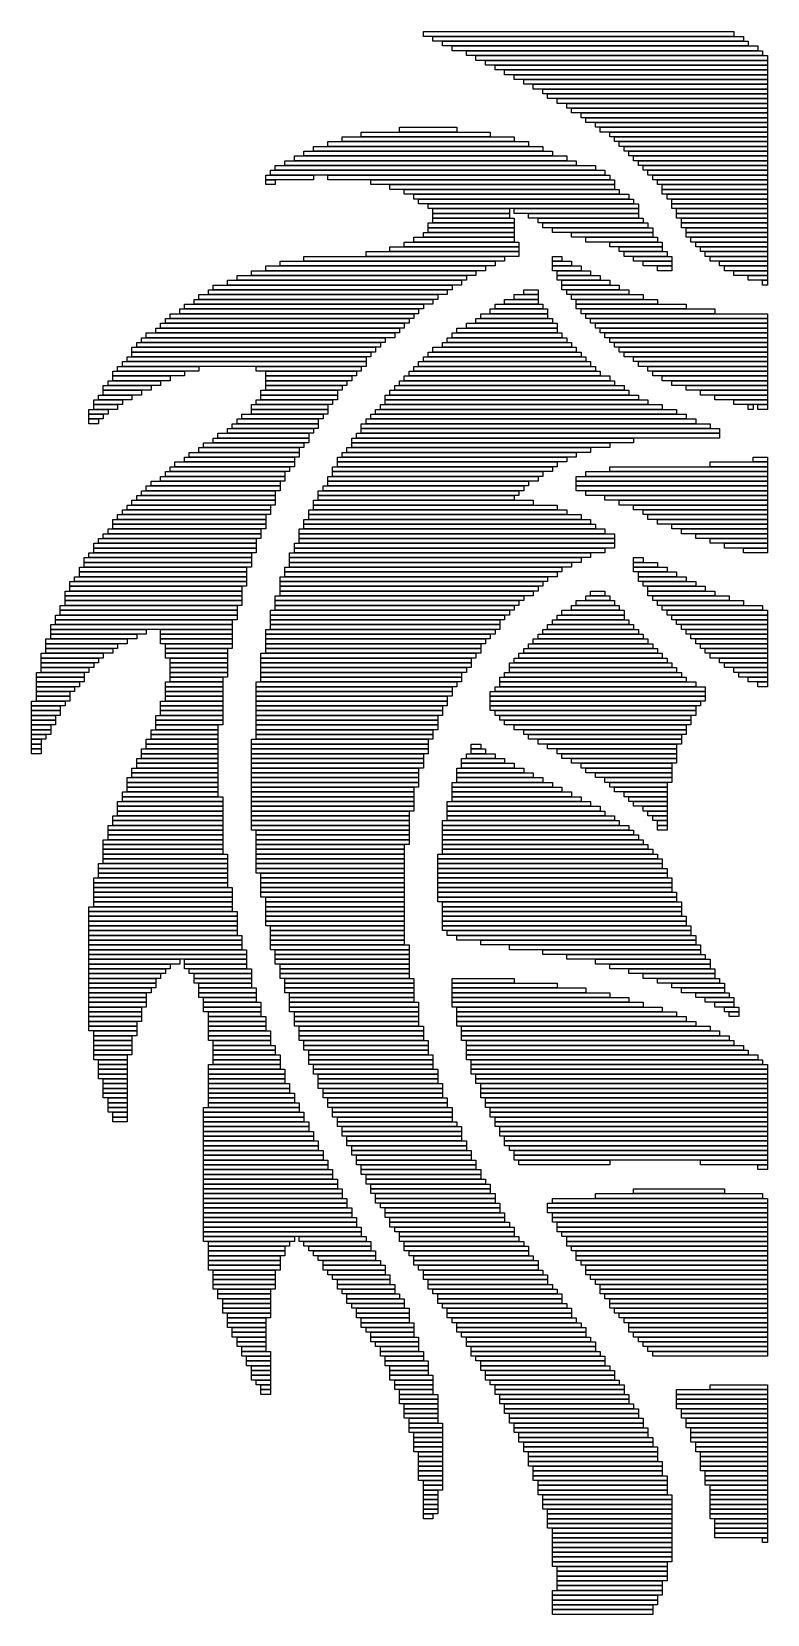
# Model space of a CAD drawing. Extents: x 445 to 599, y 347 to 678.
import ezdxf

# ---------------------------------------------------------------- set-up
doc = ezdxf.new("R2010")
doc.units = 0

msp = doc.modelspace()

# ---------------------------------------------------------------- linework, layer by layer
for p, q in [((527, 678), (592, 678)), ((527, 677), (527, 678)), ((592, 677), (527, 677)), ((529, 677), (594, 677)), ((529, 676), (529, 677)), ((594, 676), (529, 676)), ((531, 676), (595, 676)), ((531, 675), (531, 676)), ((592, 678), (592, 677)), ((594, 677), (594, 676)), ((595, 676), (595, 675)), ((595, 675), (531, 675)), ((533, 675), (597, 675)), ((533, 674), (533, 675)), ((597, 674), (533, 674)), ((536, 674), (598, 674)), ((536, 673), (536, 674)), ((598, 673), (536, 673)), ((538, 673), (599, 673)), ((538, 672), (538, 673)), ((599, 672), (538, 672)), ((540, 672), (599, 672)), ((540, 671), (540, 672)), ((597, 675), (597, 674)), ((598, 674), (598, 673)), ((599, 673), (599, 672)), ((599, 672), (599, 671)), ((599, 671), (540, 671)), ((542, 671), (599, 671)), ((542, 670), (542, 671)), ((599, 670), (542, 670)), ((544, 670), (599, 670)), ((544, 669), (544, 670)), ((599, 669), (544, 669)), ((546, 669), (599, 669)), ((546, 668), (546, 669)), ((599, 671), (599, 670)), ((599, 670), (599, 669)), ((599, 669), (599, 668)), ((599, 668), (546, 668)), ((548, 668), (599, 668)), ((548, 667), (548, 668)), ((599, 667), (548, 667)), ((550, 667), (599, 667)), ((550, 666), (550, 667)), ((599, 666), (550, 666)), ((552, 666), (599, 666)), ((552, 665), (552, 666)), ((599, 668), (599, 667)), ((599, 667), (599, 666)), ((599, 666), (599, 665)), ((599, 665), (552, 665)), ((553, 665), (599, 665)), ((553, 664), (553, 665)), ((599, 664), (553, 664)), ((555, 664), (599, 664)), ((555, 663), (555, 664)), ((599, 663), (555, 663)), ((557, 663), (599, 663)), ((557, 662), (557, 663)), ((599, 662), (557, 662)), ((558, 662), (599, 662)), ((558, 661), (558, 662)), ((599, 665), (599, 664)), ((599, 664), (599, 663)), ((599, 663), (599, 662)), ((599, 662), (599, 661)), ((599, 661), (558, 661)), ((560, 661), (599, 661)), ((560, 660), (560, 661)), ((599, 660), (560, 660)), ((561, 660), (599, 660)), ((561, 659), (561, 660)), ((599, 659), (561, 659)), ((563, 659), (599, 659)), ((563, 658), (563, 659)), ((599, 661), (599, 660)), ((599, 660), (599, 659)), ((599, 659), (599, 658)), ((510, 656), (546, 656)), ((510, 655), (510, 656)), ((514, 657), (541, 657)), ((514, 656), (514, 657)), ((541, 656), (514, 656)), ((522, 658), (534, 658)), ((522, 657), (522, 658)), ((534, 657), (522, 657)), ((534, 658), (534, 657)), ((541, 657), (541, 656)), ((546, 656), (546, 655)), ((599, 658), (563, 658)), ((564, 658), (599, 658)), ((564, 657), (564, 658)), ((599, 657), (564, 657)), ((566, 657), (599, 657)), ((566, 656), (566, 657)), ((599, 656), (566, 656)), ((567, 656), (599, 656)), ((567, 655), (567, 656)), ((599, 658), (599, 657)), ((599, 657), (599, 656)), ((599, 656), (599, 655)), ((502, 653), (554, 653)), ((502, 652), (502, 653)), ((504, 654), (552, 654)), ((504, 653), (504, 654)), ((552, 653), (504, 653)), ((507, 655), (549, 655)), ((507, 654), (507, 655)), ((549, 654), (507, 654)), ((546, 655), (510, 655)), ((549, 655), (549, 654)), ((552, 654), (552, 653)), ((554, 653), (554, 652)), ((599, 655), (567, 655)), ((568, 655), (599, 655)), ((568, 654), (568, 655)), ((599, 654), (568, 654)), ((569, 654), (599, 654)), ((569, 653), (569, 654)), ((599, 653), (569, 653)), ((570, 653), (599, 653)), ((570, 652), (570, 653)), ((599, 655), (599, 654)), ((599, 654), (599, 653)), ((599, 653), (599, 652)), ((495, 649), (565, 649)), ((495, 648), (495, 649)), ((496, 650), (563, 650)), ((496, 649), (496, 650)), ((563, 649), (496, 649)), ((498, 651), (559, 651)), ((498, 650), (498, 651)), ((559, 650), (498, 650)), ((500, 652), (557, 652)), ((500, 651), (500, 652)), ((557, 651), (500, 651)), ((554, 652), (502, 652)), ((557, 652), (557, 651)), ((559, 651), (559, 650)), ((563, 650), (563, 649)), ((565, 649), (565, 648)), ((599, 652), (570, 652)), ((571, 652), (599, 652)), ((571, 651), (571, 652)), ((599, 651), (571, 651)), ((572, 651), (599, 651)), ((572, 650), (572, 651)), ((599, 650), (572, 650)), ((573, 650), (599, 650)), ((573, 649), (573, 650)), ((599, 649), (573, 649)), ((574, 649), (599, 649)), ((574, 648), (574, 649)), ((599, 652), (599, 651)), ((599, 651), (599, 650)), ((599, 650), (599, 649)), ((599, 649), (599, 648)), ((494, 648), (504, 648)), ((494, 647), (494, 648)), ((504, 647), (494, 647)), ((494, 647), (496, 647)), ((494, 646), (494, 647)), ((496, 646), (494, 646)), ((565, 648), (495, 648)), ((496, 647), (496, 646)), ((504, 648), (504, 647)), ((507, 648), (566, 648)), ((507, 647), (507, 648)), ((566, 647), (507, 647)), ((516, 647), (567, 647)), ((516, 646), (516, 647)), ((567, 646), (516, 646)), ((520, 646), (567, 646)), ((520, 645), (520, 646)), ((566, 648), (566, 647)), ((567, 647), (567, 646)), ((567, 646), (567, 645)), ((599, 648), (574, 648)), ((575, 648), (599, 648)), ((575, 647), (575, 648)), ((599, 647), (575, 647)), ((576, 647), (599, 647)), ((576, 646), (576, 647)), ((599, 646), (576, 646)), ((577, 646), (599, 646)), ((577, 645), (577, 646)), ((599, 648), (599, 647)), ((599, 647), (599, 646)), ((599, 646), (599, 645)), ((567, 645), (520, 645)), ((523, 645), (568, 645)), ((523, 644), (523, 645)), ((568, 644), (523, 644)), ((525, 644), (570, 644)), ((525, 643), (525, 644)), ((570, 643), (525, 643)), ((526, 643), (571, 643)), ((526, 642), (526, 643)), ((568, 645), (568, 644)), ((570, 644), (570, 643)), ((571, 643), (571, 642)), ((599, 645), (577, 645)), ((577, 645), (599, 645)), ((577, 644), (577, 645)), ((599, 644), (577, 644)), ((578, 644), (599, 644)), ((578, 643), (578, 644)), ((599, 643), (578, 643)), ((579, 643), (599, 643)), ((579, 642), (579, 643)), ((599, 645), (599, 644)), ((599, 644), (599, 643)), ((599, 643), (599, 642)), ((571, 642), (526, 642)), ((528, 642), (572, 642)), ((528, 641), (528, 642)), ((572, 641), (528, 641)), ((529, 641), (545, 641)), ((529, 640), (529, 641)), ((545, 640), (529, 640)), ((529, 640), (545, 640)), ((529, 639), (529, 640)), ((545, 639), (529, 639)), ((529, 639), (546, 639)), ((529, 638), (529, 639)), ((545, 641), (545, 640)), ((545, 640), (545, 639)), ((546, 641), (572, 641)), ((546, 640), (546, 641)), ((572, 640), (546, 640)), ((546, 639), (546, 638)), ((549, 640), (572, 640)), ((549, 639), (549, 640)), ((572, 639), (549, 639)), ((551, 639), (573, 639)), ((551, 638), (551, 639)), ((572, 642), (572, 641)), ((572, 641), (572, 640)), ((572, 640), (572, 639)), ((573, 639), (573, 638)), ((599, 642), (579, 642)), ((579, 642), (599, 642)), ((579, 641), (579, 642)), ((599, 641), (579, 641)), ((580, 641), (599, 641)), ((580, 640), (580, 641)), ((599, 640), (580, 640)), ((580, 640), (599, 640)), ((580, 639), (580, 640)), ((599, 639), (580, 639)), ((581, 639), (599, 639)), ((581, 638), (581, 639)), ((599, 642), (599, 641)), ((599, 641), (599, 640)), ((599, 640), (599, 639)), ((599, 639), (599, 638)), ((527, 636), (546, 636)), ((527, 635), (527, 636)), ((528, 638), (546, 638)), ((528, 637), (528, 638)), ((546, 637), (528, 637)), ((528, 637), (546, 637)), ((528, 636), (528, 637)), ((546, 636), (528, 636)), ((546, 638), (529, 638)), ((546, 638), (546, 637)), ((546, 637), (546, 636)), ((546, 636), (546, 635)), ((573, 638), (551, 638)), ((552, 638), (574, 638)), ((552, 637), (552, 638)), ((574, 637), (552, 637)), ((554, 637), (575, 637)), ((554, 636), (554, 637)), ((575, 636), (554, 636)), ((558, 636), (575, 636)), ((558, 635), (558, 636)), ((574, 638), (574, 637)), ((575, 637), (575, 636)), ((575, 636), (575, 635)), ((599, 638), (581, 638)), ((581, 638), (599, 638)), ((581, 637), (581, 638)), ((599, 637), (581, 637)), ((582, 637), (599, 637)), ((582, 636), (582, 637)), ((599, 636), (582, 636)), ((582, 636), (599, 636)), ((582, 635), (582, 636)), ((599, 638), (599, 637)), ((599, 637), (599, 636)), ((599, 636), (599, 635)), ((520, 633), (547, 633)), ((520, 632), (520, 633)), ((523, 634), (547, 634)), ((523, 633), (523, 634)), ((547, 633), (523, 633)), ((525, 635), (546, 635)), ((525, 634), (525, 635)), ((546, 634), (525, 634)), ((546, 635), (527, 635)), ((546, 635), (546, 634)), ((547, 634), (547, 633)), ((547, 633), (547, 632)), ((575, 635), (558, 635)), ((561, 635), (576, 635)), ((561, 634), (561, 635)), ((576, 634), (561, 634)), ((566, 634), (577, 634)), ((566, 633), (566, 634)), ((577, 633), (566, 633)), ((568, 633), (577, 633)), ((568, 632), (568, 633)), ((576, 635), (576, 634)), ((577, 634), (577, 633)), ((577, 633), (577, 632)), ((599, 635), (582, 635)), ((583, 635), (599, 635)), ((583, 634), (583, 635)), ((599, 634), (583, 634)), ((584, 634), (599, 634)), ((584, 633), (584, 634)), ((599, 633), (584, 633)), ((585, 633), (599, 633)), ((585, 632), (585, 633)), ((599, 635), (599, 634)), ((599, 634), (599, 633)), ((599, 633), (599, 632)), ((494, 629), (540, 629)), ((494, 628), (494, 629)), ((497, 630), (542, 630)), ((497, 629), (497, 630)), ((542, 629), (497, 629)), ((502, 631), (544, 631)), ((502, 630), (502, 631)), ((544, 630), (502, 630)), ((515, 632), (547, 632)), ((515, 631), (515, 632)), ((547, 631), (515, 631)), ((547, 632), (520, 632)), ((540, 629), (540, 628)), ((542, 630), (542, 629)), ((544, 631), (544, 630)), ((547, 632), (547, 631)), ((554, 631), (556, 631)), ((554, 630), (554, 631)), ((556, 630), (554, 630)), ((554, 630), (558, 630)), ((554, 629), (554, 630)), ((558, 629), (554, 629)), ((554, 629), (560, 629)), ((554, 628), (554, 629)), ((556, 631), (556, 630)), ((558, 630), (558, 629)), ((560, 629), (560, 628)), ((577, 632), (568, 632)), ((569, 632), (578, 632)), ((569, 631), (569, 632)), ((578, 631), (569, 631)), ((571, 631), (579, 631)), ((571, 630), (571, 631)), ((579, 630), (571, 630)), ((573, 630), (579, 630)), ((573, 629), (573, 630)), ((579, 629), (573, 629)), ((576, 629), (579, 629)), ((576, 628), (576, 629)), ((578, 632), (578, 631)), ((579, 631), (579, 630)), ((579, 630), (579, 629)), ((579, 629), (579, 628)), ((599, 632), (585, 632)), ((586, 632), (599, 632)), ((586, 631), (586, 632)), ((599, 631), (586, 631)), ((587, 631), (599, 631)), ((587, 630), (587, 631)), ((599, 630), (587, 630)), ((589, 630), (599, 630)), ((589, 629), (589, 630)), ((599, 629), (589, 629)), ((590, 629), (599, 629)), ((590, 628), (590, 629)), ((599, 632), (599, 631)), ((599, 631), (599, 630)), ((599, 630), (599, 629)), ((599, 629), (599, 628)), ((486, 626), (535, 626)), ((486, 625), (486, 626)), ((488, 627), (536, 627)), ((488, 626), (488, 627)), ((536, 626), (488, 626)), ((491, 628), (538, 628)), ((491, 627), (491, 628)), ((538, 627), (491, 627)), ((540, 628), (494, 628)), ((535, 626), (535, 625)), ((536, 627), (536, 626)), ((538, 628), (538, 627)), ((560, 628), (554, 628)), ((555, 628), (562, 628)), ((555, 627), (555, 628)), ((562, 627), (555, 627)), ((555, 627), (564, 627)), ((555, 626), (555, 627)), ((564, 626), (555, 626)), ((556, 626), (566, 626)), ((556, 625), (556, 626)), ((562, 628), (562, 627)), ((564, 627), (564, 626)), ((566, 626), (566, 625)), ((579, 628), (576, 628)), ((599, 628), (590, 628)), ((592, 628), (599, 628)), ((592, 627), (592, 628)), ((599, 627), (592, 627)), ((595, 627), (599, 627)), ((595, 626), (595, 627)), ((599, 626), (595, 626)), ((598, 626), (599, 626)), ((598, 625), (598, 626)), ((599, 628), (599, 627)), ((599, 627), (599, 626)), ((599, 626), (599, 625)), ((480, 623), (530, 623)), ((480, 622), (480, 623)), ((482, 624), (532, 624)), ((482, 623), (482, 624)), ((532, 623), (482, 623)), ((483, 625), (533, 625)), ((483, 624), (483, 625)), ((533, 624), (483, 624)), ((535, 625), (486, 625)), ((530, 623), (530, 622)), ((532, 624), (532, 623)), ((533, 625), (533, 624)), ((546, 623), (551, 623)), ((546, 622), (546, 623)), ((548, 624), (551, 624)), ((548, 623), (548, 624)), ((551, 623), (548, 623)), ((551, 624), (551, 623)), ((551, 623), (551, 622)), ((566, 625), (556, 625)), ((556, 625), (568, 625)), ((556, 624), (556, 625)), ((568, 624), (556, 624)), ((557, 624), (570, 624)), ((557, 623), (557, 624)), ((570, 623), (557, 623)), ((558, 623), (573, 623)), ((558, 622), (558, 623)), ((568, 625), (568, 624)), ((570, 624), (570, 623)), ((573, 623), (573, 622)), ((599, 625), (598, 625)), ((474, 619), (525, 619)), ((474, 618), (474, 619)), ((476, 620), (526, 620)), ((476, 619), (476, 620)), ((526, 619), (476, 619)), ((477, 621), (527, 621)), ((477, 620), (477, 621)), ((527, 620), (477, 620)), ((479, 622), (529, 622)), ((479, 621), (479, 622)), ((529, 621), (479, 621)), ((530, 622), (480, 622)), ((525, 619), (525, 618)), ((526, 620), (526, 619)), ((527, 621), (527, 620)), ((529, 622), (529, 621)), ((539, 619), (553, 619)), ((539, 618), (539, 619)), ((541, 620), (553, 620)), ((541, 619), (541, 620)), ((553, 619), (541, 619)), ((542, 621), (552, 621)), ((542, 620), (542, 621)), ((552, 620), (542, 620)), ((544, 622), (551, 622)), ((544, 621), (544, 622)), ((551, 621), (544, 621)), ((551, 622), (546, 622)), ((551, 622), (551, 621)), ((552, 621), (552, 620)), ((553, 620), (553, 619)), ((553, 619), (553, 618)), ((573, 622), (558, 622)), ((559, 622), (576, 622)), ((559, 621), (559, 622)), ((576, 621), (559, 621)), ((559, 621), (582, 621)), ((559, 620), (559, 621)), ((582, 620), (559, 620)), ((560, 620), (588, 620)), ((560, 619), (560, 620)), ((588, 619), (560, 619)), ((561, 619), (599, 619)), ((561, 618), (561, 619)), ((576, 622), (576, 621)), ((582, 621), (582, 620)), ((588, 620), (588, 619)), ((599, 619), (599, 618)), ((471, 616), (522, 616)), ((471, 615), (471, 616)), ((472, 617), (523, 617)), ((472, 616), (472, 617)), ((523, 616), (472, 616)), ((473, 618), (524, 618)), ((473, 617), (473, 618)), ((524, 617), (473, 617)), ((525, 618), (474, 618)), ((522, 616), (522, 615)), ((523, 617), (523, 616)), ((524, 618), (524, 617)), ((534, 616), (555, 616)), ((534, 615), (534, 616)), ((536, 617), (555, 617)), ((536, 616), (536, 617)), ((555, 616), (536, 616)), ((538, 618), (554, 618)), ((538, 617), (538, 618)), ((554, 617), (538, 617)), ((553, 618), (539, 618)), ((554, 618), (554, 617)), ((555, 617), (555, 616)), ((555, 616), (555, 615)), ((599, 618), (561, 618)), ((562, 618), (599, 618)), ((562, 617), (562, 618)), ((599, 617), (562, 617)), ((563, 617), (599, 617)), ((563, 616), (563, 617)), ((599, 616), (563, 616)), ((564, 616), (599, 616)), ((564, 615), (564, 616)), ((599, 618), (599, 617)), ((599, 617), (599, 616)), ((599, 616), (599, 615)), ((467, 613), (518, 613)), ((467, 612), (467, 613)), ((468, 614), (519, 614)), ((468, 613), (468, 614)), ((519, 613), (468, 613)), ((469, 615), (521, 615)), ((469, 614), (469, 615)), ((521, 614), (469, 614)), ((522, 615), (471, 615)), ((518, 613), (518, 612)), ((519, 614), (519, 613)), ((521, 615), (521, 614)), ((531, 613), (558, 613)), ((531, 612), (531, 613)), ((532, 614), (557, 614)), ((532, 613), (532, 614)), ((557, 613), (532, 613)), ((533, 615), (556, 615)), ((533, 614), (533, 615)), ((556, 614), (533, 614)), ((555, 615), (534, 615)), ((556, 615), (556, 614)), ((557, 614), (557, 613)), ((558, 613), (558, 612)), ((599, 615), (564, 615)), ((565, 615), (599, 615)), ((565, 614), (565, 615)), ((599, 614), (565, 614)), ((566, 614), (599, 614)), ((566, 613), (566, 614)), ((599, 613), (566, 613)), ((567, 613), (599, 613)), ((567, 612), (567, 613)), ((599, 615), (599, 614)), ((599, 614), (599, 613)), ((599, 613), (599, 612)), ((465, 610), (515, 610)), ((465, 609), (465, 610)), ((466, 612), (517, 612)), ((466, 611), (466, 612)), ((517, 611), (466, 611)), ((466, 611), (516, 611)), ((466, 610), (466, 611)), ((516, 610), (466, 610)), ((518, 612), (467, 612)), ((515, 610), (515, 609)), ((516, 611), (516, 610)), ((517, 612), (517, 611)), ((527, 610), (561, 610)), ((527, 609), (527, 610)), ((528, 611), (560, 611)), ((528, 610), (528, 611)), ((560, 610), (528, 610)), ((529, 612), (559, 612)), ((529, 611), (529, 612)), ((559, 611), (529, 611)), ((558, 612), (531, 612)), ((559, 612), (559, 611)), ((560, 611), (560, 610)), ((561, 610), (561, 609)), ((599, 612), (567, 612)), ((568, 612), (599, 612)), ((568, 611), (568, 612)), ((599, 611), (568, 611)), ((569, 611), (599, 611)), ((569, 610), (569, 611)), ((599, 610), (569, 610)), ((571, 610), (599, 610)), ((571, 609), (571, 610)), ((599, 612), (599, 611)), ((599, 611), (599, 610)), ((599, 610), (599, 609)), ((462, 607), (477, 607)), ((462, 606), (462, 607)), ((477, 606), (462, 606)), ((462, 606), (474, 606)), ((462, 605), (462, 606)), ((463, 608), (480, 608)), ((463, 607), (463, 608)), ((480, 607), (463, 607)), ((464, 609), (515, 609)), ((464, 608), (464, 609)), ((515, 608), (464, 608)), ((515, 609), (465, 609)), ((474, 606), (474, 605)), ((477, 607), (477, 606)), ((480, 608), (480, 607)), ((492, 608), (514, 608)), ((492, 607), (492, 608)), ((514, 607), (492, 607)), ((494, 607), (513, 607)), ((494, 606), (494, 607)), ((513, 606), (494, 606)), ((494, 606), (512, 606)), ((494, 605), (494, 606)), ((512, 606), (512, 605)), ((513, 607), (513, 606)), ((514, 608), (514, 607)), ((515, 609), (515, 608)), ((523, 606), (566, 606)), ((523, 605), (523, 606)), ((524, 607), (564, 607)), ((524, 606), (524, 607)), ((564, 606), (524, 606)), ((525, 608), (563, 608)), ((525, 607), (525, 608)), ((563, 607), (525, 607)), ((526, 609), (562, 609)), ((526, 608), (526, 609)), ((562, 608), (526, 608)), ((561, 609), (527, 609)), ((562, 609), (562, 608)), ((563, 608), (563, 607)), ((564, 607), (564, 606)), ((566, 606), (566, 605)), ((599, 609), (571, 609)), ((572, 609), (599, 609)), ((572, 608), (572, 609)), ((599, 608), (572, 608)), ((574, 608), (599, 608)), ((574, 607), (574, 608)), ((599, 607), (574, 607)), ((575, 607), (599, 607)), ((575, 606), (575, 607)), ((599, 606), (575, 606)), ((577, 606), (599, 606)), ((577, 605), (577, 606)), ((599, 609), (599, 608)), ((599, 608), (599, 607)), ((599, 607), (599, 606)), ((599, 606), (599, 605)), ((460, 604), (470, 604)), ((460, 603), (460, 604)), ((470, 603), (460, 603)), ((460, 603), (468, 603)), ((460, 602), (460, 603)), ((461, 605), (472, 605)), ((461, 604), (461, 605)), ((472, 604), (461, 604)), ((474, 605), (462, 605)), ((468, 603), (468, 602)), ((470, 604), (470, 603)), ((472, 605), (472, 604)), ((493, 603), (509, 603)), ((493, 602), (493, 603)), ((512, 605), (494, 605)), ((494, 605), (511, 605)), ((494, 604), (494, 605)), ((511, 604), (494, 604)), ((494, 604), (510, 604)), ((494, 603), (494, 604)), ((510, 603), (494, 603)), ((509, 603), (509, 602)), ((510, 604), (510, 603)), ((511, 605), (511, 604)), ((520, 603), (570, 603)), ((520, 602), (520, 603)), ((521, 604), (569, 604)), ((521, 603), (521, 604)), ((569, 603), (521, 603)), ((522, 605), (567, 605)), ((522, 604), (522, 605)), ((567, 604), (522, 604)), ((566, 605), (523, 605)), ((567, 605), (567, 604)), ((569, 604), (569, 603)), ((570, 603), (570, 602)), ((599, 605), (577, 605)), ((579, 605), (599, 605)), ((579, 604), (579, 605)), ((599, 604), (579, 604)), ((582, 604), (599, 604)), ((582, 603), (582, 604)), ((599, 603), (582, 603)), ((585, 603), (599, 603)), ((585, 602), (585, 603)), ((599, 605), (599, 604)), ((599, 604), (599, 603)), ((599, 603), (599, 602)), ((458, 601), (464, 601)), ((458, 600), (458, 601)), ((464, 600), (458, 600)), ((458, 600), (463, 600)), ((458, 599), (458, 600)), ((459, 602), (466, 602)), ((459, 601), (459, 602)), ((466, 601), (459, 601)), ((468, 602), (460, 602)), ((463, 600), (463, 599)), ((464, 601), (464, 600)), ((466, 602), (466, 601)), ((491, 600), (507, 600)), ((491, 599), (491, 600)), ((492, 601), (508, 601)), ((492, 600), (492, 601)), ((508, 600), (492, 600)), ((509, 602), (493, 602)), ((493, 602), (509, 602)), ((493, 601), (493, 602)), ((509, 601), (493, 601)), ((507, 600), (507, 599)), ((508, 601), (508, 600)), ((509, 602), (509, 601)), ((518, 600), (577, 600)), ((518, 599), (518, 600)), ((519, 602), (572, 602)), ((519, 601), (519, 602)), ((572, 601), (519, 601)), ((519, 601), (574, 601)), ((519, 600), (519, 601)), ((574, 600), (519, 600)), ((570, 602), (520, 602)), ((572, 602), (572, 601)), ((574, 601), (574, 600)), ((577, 600), (577, 599)), ((599, 602), (585, 602)), ((588, 602), (599, 602)), ((588, 601), (588, 602)), ((599, 601), (588, 601)), ((592, 601), (599, 601)), ((592, 600), (592, 601)), ((599, 600), (592, 600)), ((595, 600), (596, 600)), ((595, 599), (595, 600)), ((596, 600), (596, 599)), ((597, 600), (599, 600)), ((597, 599), (597, 600)), ((599, 602), (599, 601)), ((599, 601), (599, 600)), ((599, 600), (599, 599)), ((457, 599), (461, 599)), ((457, 598), (457, 599)), ((461, 598), (457, 598)), ((457, 598), (460, 598)), ((457, 597), (457, 598)), ((460, 597), (457, 597)), ((457, 597), (459, 597)), ((457, 596), (457, 597)), ((459, 596), (457, 596)), ((463, 599), (458, 599)), ((459, 597), (459, 596)), ((460, 598), (460, 597)), ((461, 599), (461, 598)), ((487, 596), (505, 596)), ((487, 595), (487, 596)), ((488, 597), (505, 597)), ((488, 596), (488, 597)), ((505, 596), (488, 596)), ((489, 598), (506, 598)), ((489, 597), (489, 598)), ((506, 597), (489, 597)), ((507, 599), (491, 599)), ((491, 599), (507, 599)), ((491, 598), (491, 599)), ((507, 598), (491, 598)), ((505, 597), (505, 596)), ((505, 596), (505, 595)), ((506, 598), (506, 597)), ((507, 599), (507, 598)), ((514, 596), (587, 596)), ((514, 595), (514, 596)), ((515, 597), (584, 597)), ((515, 596), (515, 597)), ((584, 596), (515, 596)), ((516, 598), (582, 598)), ((516, 597), (516, 598)), ((582, 597), (516, 597)), ((517, 599), (580, 599)), ((517, 598), (517, 599)), ((580, 598), (517, 598)), ((577, 599), (518, 599)), ((580, 599), (580, 598)), ((582, 598), (582, 597)), ((584, 597), (584, 596)), ((587, 596), (587, 595)), ((596, 599), (595, 599)), ((599, 599), (597, 599)), ((483, 593), (503, 593)), ((483, 592), (483, 593)), ((484, 594), (503, 594)), ((484, 593), (484, 594)), ((503, 593), (484, 593)), ((486, 595), (504, 595)), ((486, 594), (486, 595)), ((504, 594), (486, 594)), ((505, 595), (487, 595)), ((503, 594), (503, 593)), ((503, 593), (503, 592)), ((504, 595), (504, 594)), ((512, 593), (571, 593)), ((512, 592), (512, 593)), ((513, 594), (589, 594)), ((513, 593), (513, 594)), ((589, 593), (513, 593)), ((587, 595), (514, 595)), ((514, 595), (589, 595)), ((514, 594), (514, 595)), ((589, 594), (514, 594)), ((571, 593), (571, 592)), ((589, 595), (589, 594)), ((589, 594), (589, 593)), ((478, 590), (501, 590)), ((478, 589), (478, 590)), ((480, 591), (501, 591)), ((480, 590), (480, 591)), ((501, 590), (480, 590)), ((481, 592), (502, 592)), ((481, 591), (481, 592)), ((502, 591), (481, 591)), ((503, 592), (483, 592)), ((501, 591), (501, 590)), ((501, 590), (501, 589)), ((502, 592), (502, 591)), ((510, 590), (559, 590)), ((510, 589), (510, 590)), ((511, 591), (562, 591)), ((511, 590), (511, 591)), ((562, 590), (511, 590)), ((571, 592), (512, 592)), ((512, 592), (566, 592)), ((512, 591), (512, 592)), ((566, 591), (512, 591)), ((559, 590), (559, 589)), ((562, 591), (562, 590)), ((566, 592), (566, 591)), ((473, 586), (498, 586)), ((473, 585), (473, 586)), ((474, 587), (499, 587)), ((474, 586), (474, 587)), ((499, 586), (474, 586)), ((475, 588), (500, 588)), ((475, 587), (475, 588)), ((500, 587), (475, 587)), ((477, 589), (500, 589)), ((477, 588), (477, 589)), ((500, 588), (477, 588)), ((501, 589), (478, 589)), ((498, 586), (498, 585)), ((499, 587), (499, 586)), ((500, 589), (500, 588)), ((500, 588), (500, 587)), ((508, 587), (554, 587)), ((508, 586), (508, 587)), ((554, 586), (508, 586)), ((508, 586), (552, 586)), ((508, 585), (508, 586)), ((509, 589), (557, 589)), ((509, 588), (509, 589)), ((557, 588), (509, 588)), ((509, 588), (555, 588)), ((509, 587), (509, 588)), ((555, 587), (509, 587)), ((559, 589), (510, 589)), ((552, 586), (552, 585)), ((554, 587), (554, 586)), ((555, 588), (555, 587)), ((557, 589), (557, 588)), ((561, 586), (599, 586)), ((561, 585), (561, 586)), ((566, 587), (599, 587)), ((566, 586), (566, 587)), ((599, 586), (566, 586)), ((587, 588), (599, 588)), ((587, 587), (587, 588)), ((599, 587), (587, 587)), ((596, 589), (599, 589)), ((596, 588), (596, 589)), ((599, 588), (596, 588)), ((599, 589), (599, 588)), ((599, 588), (599, 587)), ((599, 587), (599, 586)), ((599, 586), (599, 585)), ((469, 583), (497, 583)), ((469, 582), (469, 583)), ((470, 584), (497, 584)), ((470, 583), (470, 584)), ((497, 583), (470, 583)), ((472, 585), (498, 585)), ((472, 584), (472, 585)), ((498, 584), (472, 584)), ((498, 585), (473, 585)), ((497, 584), (497, 583)), ((497, 583), (497, 582)), ((498, 585), (498, 584)), ((506, 583), (548, 583)), ((506, 582), (506, 583)), ((507, 585), (551, 585)), ((507, 584), (507, 585)), ((551, 584), (507, 584)), ((507, 584), (549, 584)), ((507, 583), (507, 584)), ((549, 583), (507, 583)), ((552, 585), (508, 585)), ((548, 583), (548, 582)), ((549, 584), (549, 583)), ((551, 585), (551, 584)), ((559, 585), (599, 585)), ((559, 584), (559, 585)), ((599, 584), (559, 584)), ((559, 584), (599, 584)), ((559, 583), (559, 584)), ((599, 583), (559, 583)), ((559, 583), (599, 583)), ((559, 582), (559, 583)), ((599, 585), (561, 585)), ((599, 585), (599, 584)), ((599, 584), (599, 583)), ((599, 583), (599, 582)), ((466, 580), (496, 580)), ((466, 579), (466, 580)), ((467, 581), (496, 581)), ((467, 580), (467, 581)), ((496, 580), (467, 580)), ((468, 582), (496, 582)), ((468, 581), (468, 582)), ((496, 581), (468, 581)), ((497, 582), (469, 582)), ((496, 582), (496, 581)), ((496, 581), (496, 580)), ((496, 580), (496, 579)), ((504, 580), (550, 580)), ((504, 579), (504, 580)), ((505, 582), (547, 582)), ((505, 581), (505, 582)), ((547, 581), (505, 581)), ((505, 581), (546, 581)), ((505, 580), (505, 581)), ((546, 580), (505, 580)), ((548, 582), (506, 582)), ((546, 581), (546, 580)), ((547, 582), (547, 581)), ((550, 580), (550, 579)), ((599, 582), (559, 582)), ((561, 582), (599, 582)), ((561, 581), (561, 582)), ((599, 581), (561, 581)), ((565, 581), (599, 581)), ((565, 580), (565, 581)), ((599, 580), (565, 580)), ((568, 580), (599, 580)), ((568, 579), (568, 580)), ((599, 582), (599, 581)), ((599, 581), (599, 580)), ((599, 580), (599, 579)), ((462, 576), (494, 576)), ((462, 575), (462, 576)), ((463, 577), (494, 577)), ((463, 576), (463, 577)), ((494, 576), (463, 576)), ((464, 578), (495, 578)), ((464, 577), (464, 578)), ((495, 577), (464, 577)), ((465, 579), (495, 579)), ((465, 578), (465, 579)), ((495, 578), (465, 578)), ((496, 579), (466, 579)), ((494, 577), (494, 576)), ((494, 576), (494, 575)), ((495, 579), (495, 578)), ((495, 578), (495, 577)), ((502, 576), (562, 576)), ((502, 575), (502, 576)), ((503, 578), (557, 578)), ((503, 577), (503, 578)), ((557, 577), (503, 577)), ((503, 577), (560, 577)), ((503, 576), (503, 577)), ((560, 576), (503, 576)), ((550, 579), (504, 579)), ((504, 579), (555, 579)), ((504, 578), (504, 579)), ((555, 578), (504, 578)), ((555, 579), (555, 578)), ((557, 578), (557, 577)), ((560, 577), (560, 576)), ((562, 576), (562, 575)), ((599, 579), (568, 579)), ((571, 579), (599, 579)), ((571, 578), (571, 579)), ((599, 578), (571, 578)), ((573, 578), (599, 578)), ((573, 577), (573, 578)), ((599, 577), (573, 577)), ((574, 577), (599, 577)), ((574, 576), (574, 577)), ((599, 576), (574, 576)), ((576, 576), (599, 576)), ((576, 575), (576, 576)), ((599, 579), (599, 578)), ((599, 578), (599, 577)), ((599, 577), (599, 576)), ((599, 576), (599, 575)), ((460, 573), (493, 573)), ((460, 572), (460, 573)), ((461, 574), (493, 574)), ((461, 573), (461, 574)), ((493, 573), (461, 573)), ((494, 575), (462, 575)), ((462, 575), (494, 575)), ((462, 574), (462, 575)), ((494, 574), (462, 574)), ((493, 574), (493, 573)), ((493, 573), (493, 572)), ((494, 575), (494, 574)), ((501, 574), (565, 574)), ((501, 573), (501, 574)), ((565, 573), (501, 573)), ((501, 573), (567, 573)), ((501, 572), (501, 573)), ((562, 575), (502, 575)), ((502, 575), (563, 575)), ((502, 574), (502, 575)), ((563, 574), (502, 574)), ((563, 575), (563, 574)), ((565, 574), (565, 573)), ((567, 573), (567, 572)), ((599, 575), (576, 575)), ((579, 575), (599, 575)), ((579, 574), (579, 575)), ((599, 574), (579, 574)), ((581, 574), (599, 574)), ((581, 573), (581, 574)), ((599, 573), (581, 573)), ((584, 573), (599, 573)), ((584, 572), (584, 573)), ((599, 575), (599, 574)), ((599, 574), (599, 573)), ((599, 573), (599, 572)), ((458, 571), (492, 571)), ((458, 570), (458, 571)), ((492, 570), (458, 570)), ((458, 570), (492, 570)), ((458, 569), (458, 570)), ((459, 572), (492, 572)), ((459, 571), (459, 572)), ((492, 571), (459, 571)), ((493, 572), (460, 572)), ((492, 572), (492, 571)), ((492, 571), (492, 570)), ((492, 570), (492, 569)), ((500, 571), (567, 571)), ((500, 570), (500, 571)), ((567, 570), (500, 570)), ((500, 570), (565, 570)), ((500, 569), (500, 570)), ((567, 572), (501, 572)), ((501, 572), (567, 572)), ((501, 571), (501, 572)), ((567, 571), (501, 571)), ((565, 570), (565, 569)), ((567, 572), (567, 571)), ((567, 571), (567, 570)), ((599, 572), (584, 572)), ((587, 572), (599, 572)), ((587, 571), (587, 572)), ((599, 571), (587, 571)), ((590, 571), (599, 571)), ((590, 570), (590, 571)), ((599, 570), (590, 570)), ((594, 570), (599, 570)), ((594, 569), (594, 570)), ((599, 572), (599, 571)), ((599, 571), (599, 570)), ((599, 570), (599, 569)), ((456, 568), (491, 568)), ((456, 567), (456, 568)), ((491, 567), (456, 567)), ((456, 567), (491, 567)), ((456, 566), (456, 567)), ((457, 569), (491, 569)), ((457, 568), (457, 569)), ((491, 568), (457, 568)), ((492, 569), (458, 569)), ((491, 569), (491, 568)), ((491, 568), (491, 567)), ((491, 567), (491, 566)), ((499, 569), (562, 569)), ((499, 568), (499, 569)), ((562, 568), (499, 568)), ((499, 568), (560, 568)), ((499, 567), (499, 568)), ((560, 567), (499, 567)), ((499, 567), (558, 567)), ((499, 566), (499, 567)), ((565, 569), (500, 569)), ((558, 567), (558, 566)), ((560, 568), (560, 567)), ((562, 569), (562, 568)), ((571, 568), (573, 568)), ((571, 567), (571, 568)), ((573, 567), (571, 567)), ((571, 567), (576, 567)), ((571, 566), (571, 567)), ((573, 568), (573, 567)), ((576, 567), (576, 566)), ((599, 569), (594, 569)), ((453, 563), (490, 563)), ((453, 562), (453, 563)), ((454, 564), (490, 564)), ((454, 563), (454, 564)), ((490, 563), (454, 563)), ((455, 566), (490, 566)), ((455, 565), (455, 566)), ((490, 565), (455, 565)), ((455, 565), (490, 565)), ((455, 564), (455, 565)), ((490, 564), (455, 564)), ((491, 566), (456, 566)), ((490, 566), (490, 565)), ((490, 565), (490, 564)), ((490, 564), (490, 563)), ((490, 563), (490, 562)), ((497, 564), (553, 564)), ((497, 563), (497, 564)), ((553, 563), (497, 563)), ((497, 563), (552, 563)), ((497, 562), (497, 563)), ((498, 566), (556, 566)), ((498, 565), (498, 566)), ((556, 565), (498, 565)), ((498, 565), (555, 565)), ((498, 564), (498, 565)), ((555, 564), (498, 564)), ((558, 566), (499, 566)), ((552, 563), (552, 562)), ((553, 564), (553, 563)), ((555, 565), (555, 564)), ((556, 566), (556, 565)), ((576, 566), (571, 566)), ((571, 566), (578, 566)), ((571, 565), (571, 566)), ((578, 565), (571, 565)), ((572, 565), (580, 565)), ((572, 564), (572, 565)), ((580, 564), (572, 564)), ((572, 564), (582, 564)), ((572, 563), (572, 564)), ((582, 563), (572, 563)), ((573, 563), (584, 563)), ((573, 562), (573, 563)), ((578, 566), (578, 565)), ((580, 565), (580, 564)), ((582, 564), (582, 563)), ((584, 563), (584, 562)), ((452, 561), (489, 561)), ((452, 560), (452, 561)), ((489, 560), (452, 560)), ((452, 560), (489, 560)), ((452, 559), (452, 560)), ((490, 562), (453, 562)), ((453, 562), (489, 562)), ((453, 561), (453, 562)), ((489, 561), (453, 561)), ((489, 562), (489, 561)), ((489, 561), (489, 560)), ((489, 560), (489, 559)), ((496, 560), (548, 560)), ((496, 559), (496, 560)), ((552, 562), (497, 562)), ((497, 562), (551, 562)), ((497, 561), (497, 562)), ((551, 561), (497, 561)), ((497, 561), (550, 561)), ((497, 560), (497, 561)), ((550, 560), (497, 560)), ((548, 560), (548, 559)), ((550, 561), (550, 560)), ((551, 562), (551, 561)), ((561, 560), (566, 560)), ((561, 559), (561, 560)), ((562, 561), (565, 561)), ((562, 560), (562, 561)), ((565, 560), (562, 560)), ((565, 561), (565, 560)), ((566, 560), (566, 559)), ((584, 562), (573, 562)), ((574, 562), (586, 562)), ((574, 561), (574, 562)), ((586, 561), (574, 561)), ((574, 561), (588, 561)), ((574, 560), (574, 561)), ((588, 560), (574, 560)), ((575, 560), (591, 560)), ((575, 559), (575, 560)), ((586, 562), (586, 561)), ((588, 561), (588, 560)), ((591, 560), (591, 559)), ((451, 558), (488, 558)), ((451, 557), (451, 558)), ((488, 557), (451, 557)), ((451, 557), (488, 557)), ((451, 556), (451, 557)), ((489, 559), (452, 559)), ((452, 559), (489, 559)), ((452, 558), (452, 559)), ((489, 558), (452, 558)), ((488, 558), (488, 557)), ((488, 557), (488, 556)), ((489, 559), (489, 558)), ((495, 557), (545, 557)), ((495, 556), (495, 557)), ((548, 559), (496, 559)), ((496, 559), (547, 559)), ((496, 558), (496, 559)), ((547, 558), (496, 558)), ((496, 558), (546, 558)), ((496, 557), (496, 558)), ((546, 557), (496, 557)), ((545, 557), (545, 556)), ((546, 558), (546, 557)), ((547, 559), (547, 558)), ((556, 557), (569, 557)), ((556, 556), (556, 557)), ((558, 558), (568, 558)), ((558, 557), (558, 558)), ((568, 557), (558, 557)), ((559, 559), (567, 559)), ((559, 558), (559, 559)), ((567, 558), (559, 558)), ((566, 559), (561, 559)), ((567, 559), (567, 558)), ((568, 558), (568, 557)), ((569, 557), (569, 556)), ((591, 559), (575, 559)), ((576, 559), (594, 559)), ((576, 558), (576, 559)), ((594, 558), (576, 558)), ((577, 558), (598, 558)), ((577, 557), (577, 558)), ((598, 557), (577, 557)), ((578, 557), (599, 557)), ((578, 556), (578, 557)), ((594, 559), (594, 558)), ((598, 558), (598, 557)), ((599, 557), (599, 556)), ((449, 554), (487, 554)), ((449, 553), (449, 554)), ((487, 553), (449, 553)), ((449, 553), (469, 553)), ((449, 552), (449, 553)), ((450, 556), (488, 556)), ((450, 555), (450, 556)), ((488, 555), (450, 555)), ((450, 555), (487, 555)), ((450, 554), (450, 555)), ((487, 554), (450, 554)), ((488, 556), (451, 556)), ((469, 553), (469, 552)), ((472, 553), (487, 553)), ((472, 552), (472, 553)), ((487, 555), (487, 554)), ((487, 554), (487, 553)), ((487, 553), (487, 552)), ((488, 556), (488, 555)), ((494, 553), (542, 553)), ((494, 552), (494, 553)), ((545, 556), (495, 556)), ((495, 556), (544, 556)), ((495, 555), (495, 556)), ((544, 555), (495, 555)), ((495, 555), (543, 555)), ((495, 554), (495, 555)), ((543, 554), (495, 554)), ((495, 554), (543, 554)), ((495, 553), (495, 554)), ((543, 553), (495, 553)), ((542, 553), (542, 552)), ((543, 555), (543, 554)), ((543, 554), (543, 553)), ((544, 556), (544, 555)), ((552, 553), (572, 553)), ((552, 552), (552, 553)), ((553, 554), (571, 554)), ((553, 553), (553, 554)), ((571, 553), (553, 553)), ((554, 555), (570, 555)), ((554, 554), (554, 555)), ((570, 554), (554, 554)), ((555, 556), (569, 556)), ((555, 555), (555, 556)), ((569, 555), (555, 555)), ((569, 556), (556, 556)), ((569, 556), (569, 555)), ((570, 555), (570, 554)), ((571, 554), (571, 553)), ((572, 553), (572, 552)), ((599, 556), (578, 556)), ((579, 556), (599, 556)), ((579, 555), (579, 556)), ((599, 555), (579, 555)), ((580, 555), (599, 555)), ((580, 554), (580, 555)), ((599, 554), (580, 554)), ((581, 554), (599, 554)), ((581, 553), (581, 554)), ((599, 553), (581, 553)), ((582, 553), (599, 553)), ((582, 552), (582, 553)), ((599, 556), (599, 555)), ((599, 555), (599, 554)), ((599, 554), (599, 553)), ((599, 553), (599, 552)), ((448, 551), (465, 551)), ((448, 550), (448, 551)), ((465, 550), (448, 550)), ((448, 550), (463, 550)), ((448, 549), (448, 550)), ((469, 552), (449, 552)), ((449, 552), (467, 552)), ((449, 551), (449, 552)), ((467, 551), (449, 551)), ((463, 550), (463, 549)), ((465, 551), (465, 550)), ((467, 552), (467, 551)), ((487, 552), (472, 552)), ((472, 552), (487, 552)), ((472, 551), (472, 552)), ((487, 551), (472, 551)), ((472, 551), (487, 551)), ((472, 550), (472, 551)), ((487, 550), (472, 550)), ((473, 550), (487, 550)), ((473, 549), (473, 550)), ((487, 552), (487, 551)), ((487, 551), (487, 550)), ((487, 550), (487, 549)), ((542, 552), (494, 552)), ((494, 552), (541, 552)), ((494, 551), (494, 552)), ((541, 551), (494, 551)), ((494, 551), (540, 551)), ((494, 550), (494, 551)), ((540, 550), (494, 550)), ((494, 550), (539, 550)), ((494, 549), (494, 550)), ((539, 550), (539, 549)), ((540, 551), (540, 550)), ((541, 552), (541, 551)), ((549, 550), (575, 550)), ((549, 549), (549, 550)), ((550, 551), (574, 551)), ((550, 550), (550, 551)), ((574, 550), (550, 550)), ((551, 552), (573, 552)), ((551, 551), (551, 552)), ((573, 551), (551, 551)), ((572, 552), (552, 552)), ((573, 552), (573, 551)), ((574, 551), (574, 550)), ((575, 550), (575, 549)), ((599, 552), (582, 552)), ((583, 552), (599, 552)), ((583, 551), (583, 552)), ((599, 551), (583, 551)), ((584, 551), (599, 551)), ((584, 550), (584, 551)), ((599, 550), (584, 550)), ((585, 550), (599, 550)), ((585, 549), (585, 550)), ((599, 552), (599, 551)), ((599, 551), (599, 550)), ((599, 550), (599, 549)), ((447, 548), (460, 548)), ((447, 547), (447, 548)), ((460, 547), (447, 547)), ((447, 547), (459, 547)), ((447, 546), (447, 547)), ((463, 549), (448, 549)), ((448, 549), (462, 549)), ((448, 548), (448, 549)), ((462, 548), (448, 548)), ((459, 547), (459, 546)), ((460, 548), (460, 547)), ((462, 549), (462, 548)), ((487, 549), (473, 549)), ((473, 549), (486, 549)), ((473, 548), (473, 549)), ((486, 548), (473, 548)), ((473, 548), (486, 548)), ((473, 547), (473, 548)), ((486, 547), (473, 547)), ((474, 547), (486, 547)), ((474, 546), (474, 547)), ((486, 549), (486, 548)), ((486, 548), (486, 547)), ((486, 547), (486, 546)), ((493, 548), (538, 548)), ((493, 547), (493, 548)), ((538, 547), (493, 547)), ((493, 547), (537, 547)), ((493, 546), (493, 547)), ((539, 549), (494, 549)), ((494, 549), (539, 549)), ((494, 548), (494, 549)), ((539, 548), (494, 548)), ((537, 547), (537, 546)), ((538, 548), (538, 547)), ((539, 549), (539, 548)), ((546, 547), (578, 547)), ((546, 546), (546, 547)), ((547, 548), (577, 548)), ((547, 547), (547, 548)), ((577, 547), (547, 547)), ((548, 549), (576, 549)), ((548, 548), (548, 549)), ((576, 548), (548, 548)), ((575, 549), (549, 549)), ((576, 549), (576, 548)), ((577, 548), (577, 547)), ((578, 547), (578, 546)), ((599, 549), (585, 549)), ((586, 549), (599, 549)), ((586, 548), (586, 549)), ((599, 548), (586, 548)), ((587, 548), (599, 548)), ((587, 547), (587, 548)), ((599, 547), (587, 547)), ((589, 547), (599, 547)), ((589, 546), (589, 547)), ((599, 549), (599, 548)), ((599, 548), (599, 547)), ((599, 547), (599, 546)), ((446, 544), (456, 544)), ((446, 543), (446, 544)), ((456, 543), (446, 543)), ((446, 543), (456, 543)), ((446, 542), (446, 543)), ((459, 546), (447, 546)), ((447, 546), (458, 546)), ((447, 545), (447, 546)), ((458, 545), (447, 545)), ((447, 545), (457, 545)), ((447, 544), (447, 545)), ((457, 544), (447, 544)), ((456, 544), (456, 543)), ((456, 543), (456, 542)), ((457, 545), (457, 544)), ((458, 546), (458, 545)), ((486, 546), (474, 546)), ((474, 546), (486, 546)), ((474, 545), (474, 546)), ((486, 545), (474, 545)), ((474, 545), (486, 545)), ((474, 544), (474, 545)), ((486, 544), (474, 544)), ((474, 544), (486, 544)), ((474, 543), (474, 544)), ((486, 543), (474, 543)), ((474, 543), (485, 543)), ((474, 542), (474, 543)), ((485, 543), (485, 542)), ((486, 546), (486, 545)), ((486, 545), (486, 544)), ((486, 544), (486, 543)), ((537, 546), (493, 546)), ((493, 546), (537, 546)), ((493, 545), (493, 546)), ((537, 545), (493, 545)), ((493, 545), (536, 545)), ((493, 544), (493, 545)), ((536, 544), (493, 544)), ((493, 544), (535, 544)), ((493, 543), (493, 544)), ((535, 543), (493, 543)), ((493, 543), (535, 543)), ((493, 542), (493, 543)), ((535, 544), (535, 543)), ((535, 543), (535, 542)), ((536, 545), (536, 544)), ((537, 546), (537, 545)), ((543, 543), (582, 543)), ((543, 542), (543, 543)), ((544, 544), (581, 544)), ((544, 543), (544, 544)), ((581, 543), (544, 543)), ((545, 546), (579, 546)), ((545, 545), (545, 546)), ((579, 545), (545, 545)), ((545, 545), (580, 545)), ((545, 544), (545, 545)), ((580, 544), (545, 544)), ((578, 546), (546, 546)), ((579, 546), (579, 545)), ((580, 545), (580, 544)), ((581, 544), (581, 543)), ((582, 543), (582, 542)), ((599, 546), (589, 546)), ((590, 546), (599, 546)), ((590, 545), (590, 546)), ((599, 545), (590, 545)), ((592, 545), (599, 545)), ((592, 544), (592, 545)), ((599, 544), (592, 544)), ((593, 544), (599, 544)), ((593, 543), (593, 544)), ((599, 543), (593, 543)), ((595, 543), (599, 543)), ((595, 542), (595, 543)), ((599, 546), (599, 545)), ((599, 545), (599, 544)), ((599, 544), (599, 543)), ((599, 543), (599, 542)), ((456, 542), (446, 542)), ((446, 542), (455, 542)), ((446, 541), (446, 542)), ((455, 541), (446, 541)), ((446, 541), (454, 541)), ((446, 540), (446, 541)), ((454, 540), (446, 540)), ((446, 540), (453, 540)), ((446, 539), (446, 540)), ((453, 540), (453, 539)), ((454, 541), (454, 540)), ((455, 542), (455, 541)), ((473, 542), (485, 542)), ((473, 541), (473, 542)), ((485, 541), (473, 541)), ((473, 541), (485, 541)), ((473, 540), (473, 541)), ((485, 540), (473, 540)), ((473, 540), (485, 540)), ((473, 539), (473, 540)), ((485, 542), (474, 542)), ((485, 542), (485, 541)), ((485, 541), (485, 540)), ((485, 540), (485, 539)), ((492, 542), (534, 542)), ((492, 541), (492, 542)), ((534, 541), (492, 541)), ((492, 541), (533, 541)), ((492, 540), (492, 541)), ((533, 540), (492, 540)), ((492, 540), (533, 540)), ((492, 539), (492, 540)), ((535, 542), (493, 542)), ((533, 541), (533, 540)), ((533, 540), (533, 539)), ((534, 542), (534, 541)), ((541, 540), (586, 540)), ((541, 539), (541, 540)), ((542, 541), (586, 541)), ((542, 540), (542, 541)), ((586, 540), (542, 540)), ((582, 542), (543, 542)), ((543, 542), (584, 542)), ((543, 541), (543, 542)), ((584, 541), (543, 541)), ((584, 542), (584, 541)), ((586, 541), (586, 540)), ((586, 540), (586, 539)), ((599, 542), (595, 542)), ((597, 542), (599, 542)), ((597, 541), (597, 542)), ((599, 541), (597, 541)), ((599, 542), (599, 541)), ((445, 538), (452, 538)), ((445, 537), (445, 538)), ((452, 537), (445, 537)), ((445, 537), (451, 537)), ((445, 536), (445, 537)), ((453, 539), (446, 539)), ((446, 539), (453, 539)), ((446, 538), (446, 539)), ((453, 538), (446, 538)), ((451, 537), (451, 536)), ((452, 538), (452, 537)), ((453, 539), (453, 538)), ((472, 538), (485, 538)), ((472, 537), (472, 538)), ((485, 537), (472, 537)), ((472, 537), (485, 537)), ((472, 536), (472, 537)), ((485, 539), (473, 539)), ((473, 539), (485, 539)), ((473, 538), (473, 539)), ((485, 538), (473, 538)), ((485, 539), (485, 538)), ((485, 538), (485, 537)), ((485, 537), (485, 536)), ((533, 539), (492, 539)), ((492, 539), (532, 539)), ((492, 538), (492, 539)), ((532, 538), (492, 538)), ((492, 538), (532, 538)), ((492, 537), (492, 538)), ((532, 537), (492, 537)), ((492, 537), (531, 537)), ((492, 536), (492, 537)), ((531, 537), (531, 536)), ((532, 539), (532, 538)), ((532, 538), (532, 537)), ((586, 539), (541, 539)), ((541, 539), (586, 539)), ((541, 538), (541, 539)), ((586, 538), (541, 538)), ((541, 538), (585, 538)), ((541, 537), (541, 538)), ((585, 537), (541, 537)), ((541, 537), (584, 537)), ((541, 536), (541, 537)), ((584, 537), (584, 536)), ((585, 538), (585, 537)), ((586, 539), (586, 538)), ((451, 536), (445, 536)), ((445, 536), (451, 536)), ((445, 535), (445, 536)), ((451, 535), (445, 535)), ((445, 535), (450, 535)), ((445, 534), (445, 535)), ((450, 534), (445, 534)), ((445, 534), (450, 534)), ((445, 533), (445, 534)), ((450, 533), (445, 533)), ((445, 533), (449, 533)), ((445, 532), (445, 533)), ((449, 533), (449, 532)), ((450, 535), (450, 534)), ((450, 534), (450, 533)), ((451, 536), (451, 535)), ((471, 535), (485, 535)), ((471, 534), (471, 535)), ((485, 534), (471, 534)), ((471, 534), (485, 534)), ((471, 533), (471, 534)), ((485, 533), (471, 533)), ((471, 533), (484, 533)), ((471, 532), (471, 533)), ((485, 536), (472, 536)), ((472, 536), (485, 536)), ((472, 535), (472, 536)), ((485, 535), (472, 535)), ((484, 533), (484, 532)), ((485, 536), (485, 535)), ((485, 535), (485, 534)), ((485, 534), (485, 533)), ((531, 536), (492, 536)), ((492, 536), (531, 536)), ((492, 535), (492, 536)), ((531, 535), (492, 535)), ((492, 535), (530, 535)), ((492, 534), (492, 535)), ((530, 534), (492, 534)), ((492, 534), (530, 534)), ((492, 533), (492, 534)), ((530, 533), (492, 533)), ((492, 533), (530, 533)), ((492, 532), (492, 533)), ((530, 535), (530, 534)), ((530, 534), (530, 533)), ((530, 533), (530, 532)), ((531, 536), (531, 535)), ((584, 536), (541, 536)), ((542, 536), (584, 536)), ((542, 535), (542, 536)), ((584, 535), (542, 535)), ((543, 535), (583, 535)), ((543, 534), (543, 535)), ((583, 534), (543, 534)), ((544, 534), (583, 534)), ((544, 533), (544, 534)), ((583, 533), (544, 533)), ((546, 533), (582, 533)), ((546, 532), (546, 533)), ((582, 533), (582, 532)), ((583, 535), (583, 534)), ((583, 534), (583, 533)), ((584, 536), (584, 535)), ((449, 532), (445, 532)), ((445, 532), (449, 532)), ((445, 531), (445, 532)), ((449, 531), (445, 531)), ((445, 531), (448, 531)), ((445, 530), (445, 531)), ((448, 530), (445, 530)), ((445, 530), (447, 530)), ((445, 529), (445, 530)), ((447, 530), (447, 529)), ((448, 531), (448, 530)), ((449, 532), (449, 531)), ((469, 530), (484, 530)), ((469, 529), (469, 530)), ((470, 532), (484, 532)), ((470, 531), (470, 532)), ((484, 531), (470, 531)), ((470, 531), (484, 531)), ((470, 530), (470, 531)), ((484, 530), (470, 530)), ((484, 532), (471, 532)), ((484, 532), (484, 531)), ((484, 531), (484, 530)), ((484, 530), (484, 529)), ((491, 530), (528, 530)), ((491, 529), (491, 530)), ((530, 532), (492, 532)), ((492, 532), (529, 532)), ((492, 531), (492, 532)), ((529, 531), (492, 531)), ((492, 531), (529, 531)), ((492, 530), (492, 531)), ((529, 530), (492, 530)), ((528, 530), (528, 529)), ((529, 532), (529, 531)), ((529, 531), (529, 530)), ((582, 532), (546, 532)), ((548, 532), (582, 532)), ((548, 531), (548, 532)), ((582, 531), (548, 531)), ((549, 531), (581, 531)), ((549, 530), (549, 531)), ((581, 530), (549, 530)), ((551, 530), (581, 530)), ((551, 529), (551, 530)), ((581, 531), (581, 530)), ((581, 530), (581, 529)), ((582, 532), (582, 531)), ((447, 529), (445, 529)), ((445, 529), (447, 529)), ((445, 528), (445, 529)), ((447, 528), (445, 528)), ((445, 528), (447, 528)), ((445, 527), (445, 528)), ((447, 527), (445, 527)), ((447, 529), (447, 528)), ((447, 528), (447, 527)), ((468, 528), (484, 528)), ((468, 527), (468, 528)), ((484, 527), (468, 527)), ((468, 527), (484, 527)), ((468, 526), (468, 527)), ((484, 529), (469, 529)), ((469, 529), (484, 529)), ((469, 528), (469, 529)), ((484, 528), (469, 528)), ((484, 529), (484, 528)), ((484, 528), (484, 527)), ((484, 527), (484, 526)), ((528, 529), (491, 529)), ((491, 529), (528, 529)), ((491, 528), (491, 529)), ((528, 528), (491, 528)), ((491, 528), (528, 528)), ((491, 527), (491, 528)), ((528, 527), (491, 527)), ((491, 527), (527, 527)), ((491, 526), (491, 527)), ((527, 527), (527, 526)), ((528, 529), (528, 528)), ((528, 528), (528, 527)), ((536, 527), (542, 527)), ((536, 526), (536, 527)), ((537, 529), (539, 529)), ((537, 528), (537, 529)), ((539, 528), (537, 528)), ((537, 528), (540, 528)), ((537, 527), (537, 528)), ((540, 527), (537, 527)), ((539, 529), (539, 528)), ((540, 528), (540, 527)), ((542, 527), (542, 526)), ((581, 529), (551, 529)), ((553, 529), (580, 529)), ((553, 528), (553, 529)), ((580, 528), (553, 528)), ((555, 528), (580, 528)), ((555, 527), (555, 528)), ((580, 527), (555, 527)), ((556, 527), (580, 527)), ((556, 526), (556, 527)), ((580, 529), (580, 528)), ((580, 528), (580, 527)), ((580, 527), (580, 526)), ((466, 524), (484, 524)), ((466, 523), (466, 524)), ((484, 523), (466, 523)), ((466, 523), (484, 523)), ((466, 522), (466, 523)), ((467, 526), (484, 526)), ((467, 525), (467, 526)), ((484, 525), (467, 525)), ((467, 525), (484, 525)), ((467, 524), (467, 525)), ((484, 524), (467, 524)), ((484, 526), (468, 526)), ((484, 526), (484, 525)), ((484, 525), (484, 524)), ((484, 524), (484, 523)), ((484, 523), (484, 522)), ((527, 526), (491, 526)), ((491, 526), (527, 526)), ((491, 525), (491, 526)), ((527, 525), (491, 525)), ((491, 525), (527, 525)), ((491, 524), (491, 525)), ((527, 524), (491, 524)), ((491, 524), (526, 524)), ((491, 523), (491, 524)), ((526, 523), (491, 523)), ((491, 523), (526, 523)), ((491, 522), (491, 523)), ((526, 524), (526, 523)), ((526, 523), (526, 522)), ((527, 526), (527, 525)), ((527, 525), (527, 524)), ((534, 524), (548, 524)), ((534, 523), (534, 524)), ((548, 523), (534, 523)), ((534, 523), (550, 523)), ((534, 522), (534, 523)), ((535, 526), (544, 526)), ((535, 525), (535, 526)), ((544, 525), (535, 525)), ((535, 525), (546, 525)), ((535, 524), (535, 525)), ((546, 524), (535, 524)), ((542, 526), (536, 526)), ((544, 526), (544, 525)), ((546, 525), (546, 524)), ((548, 524), (548, 523)), ((550, 523), (550, 522)), ((580, 526), (556, 526)), ((558, 526), (580, 526)), ((558, 525), (558, 526)), ((580, 525), (558, 525)), ((560, 525), (579, 525)), ((560, 524), (560, 525)), ((579, 524), (560, 524)), ((561, 524), (579, 524)), ((561, 523), (561, 524)), ((579, 523), (561, 523)), ((563, 523), (579, 523)), ((563, 522), (563, 523)), ((579, 525), (579, 524)), ((579, 524), (579, 523)), ((579, 523), (579, 522)), ((580, 526), (580, 525)), ((465, 522), (484, 522)), ((465, 521), (465, 522)), ((484, 521), (465, 521)), ((465, 521), (484, 521)), ((465, 520), (465, 521)), ((484, 520), (465, 520)), ((465, 520), (484, 520)), ((465, 519), (465, 520)), ((484, 522), (466, 522)), ((484, 522), (484, 521)), ((484, 521), (484, 520)), ((484, 520), (484, 519)), ((526, 522), (491, 522)), ((491, 522), (526, 522)), ((491, 521), (491, 522)), ((526, 521), (491, 521)), ((491, 521), (526, 521)), ((491, 520), (491, 521)), ((526, 520), (491, 520)), ((491, 520), (525, 520)), ((491, 519), (491, 520)), ((525, 520), (525, 519)), ((526, 522), (526, 521)), ((526, 521), (526, 520)), ((533, 521), (554, 521)), ((533, 520), (533, 521)), ((554, 520), (533, 520)), ((533, 520), (556, 520)), ((533, 519), (533, 520)), ((550, 522), (534, 522)), ((534, 522), (552, 522)), ((534, 521), (534, 522)), ((552, 521), (534, 521)), ((552, 522), (552, 521)), ((554, 521), (554, 520)), ((556, 520), (556, 519)), ((579, 522), (563, 522)), ((565, 522), (579, 522)), ((565, 521), (565, 522)), ((579, 521), (565, 521)), ((566, 521), (578, 521)), ((566, 520), (566, 521)), ((578, 520), (566, 520)), ((567, 520), (578, 520)), ((567, 519), (567, 520)), ((578, 521), (578, 520)), ((578, 520), (578, 519)), ((579, 522), (579, 521)), ((463, 517), (485, 517)), ((463, 516), (463, 517)), ((464, 519), (484, 519)), ((464, 518), (464, 519)), ((484, 518), (464, 518)), ((464, 518), (485, 518)), ((464, 517), (464, 518)), ((485, 517), (464, 517)), ((484, 519), (465, 519)), ((484, 519), (484, 518)), ((485, 518), (485, 517)), ((485, 517), (485, 516)), ((525, 519), (491, 519)), ((491, 519), (525, 519)), ((491, 518), (491, 519)), ((525, 518), (491, 518)), ((491, 518), (525, 518)), ((491, 517), (491, 518)), ((525, 517), (491, 517)), ((491, 517), (525, 517)), ((491, 516), (491, 517)), ((525, 519), (525, 518)), ((525, 518), (525, 517)), ((525, 517), (525, 516)), ((532, 517), (562, 517)), ((532, 516), (532, 517)), ((556, 519), (533, 519)), ((533, 519), (558, 519)), ((533, 518), (533, 519)), ((558, 518), (533, 518)), ((533, 518), (560, 518)), ((533, 517), (533, 518)), ((560, 517), (533, 517)), ((558, 519), (558, 518)), ((560, 518), (560, 517)), ((562, 517), (562, 516)), ((578, 519), (567, 519)), ((569, 519), (578, 519)), ((569, 518), (569, 519)), ((578, 518), (569, 518)), ((570, 518), (578, 518)), ((570, 517), (570, 518)), ((578, 517), (570, 517)), ((571, 517), (578, 517)), ((571, 516), (571, 517)), ((578, 519), (578, 518)), ((578, 518), (578, 517)), ((578, 517), (578, 516)), ((462, 514), (485, 514)), ((462, 513), (462, 514)), ((485, 516), (463, 516)), ((463, 516), (485, 516)), ((463, 515), (463, 516)), ((485, 515), (463, 515)), ((463, 515), (485, 515)), ((463, 514), (463, 515)), ((485, 514), (463, 514)), ((485, 516), (485, 515)), ((485, 515), (485, 514)), ((485, 514), (485, 513)), ((525, 516), (491, 516)), ((491, 516), (525, 516)), ((491, 515), (491, 516)), ((525, 515), (491, 515)), ((491, 515), (524, 515)), ((491, 514), (491, 515)), ((524, 514), (491, 514)), ((491, 514), (524, 514)), ((491, 513), (491, 514)), ((524, 515), (524, 514)), ((524, 514), (524, 513)), ((525, 516), (525, 515)), ((562, 516), (532, 516)), ((532, 516), (564, 516)), ((532, 515), (532, 516)), ((564, 515), (532, 515)), ((532, 515), (565, 515)), ((532, 514), (532, 515)), ((565, 514), (532, 514)), ((532, 514), (567, 514)), ((532, 513), (532, 514)), ((564, 516), (564, 515)), ((565, 515), (565, 514)), ((567, 514), (567, 513)), ((578, 516), (571, 516)), ((573, 516), (578, 516)), ((573, 515), (573, 516)), ((578, 515), (573, 515)), ((574, 515), (578, 515)), ((574, 514), (574, 515)), ((578, 514), (574, 514)), ((575, 514), (578, 514)), ((575, 513), (575, 514)), ((578, 516), (578, 515)), ((578, 515), (578, 514)), ((578, 514), (578, 513)), ((461, 512), (485, 512)), ((461, 511), (461, 512)), ((485, 511), (461, 511)), ((461, 511), (485, 511)), ((461, 510), (461, 511)), ((485, 510), (461, 510)), ((461, 510), (485, 510)), ((461, 509), (461, 510)), ((485, 513), (462, 513)), ((462, 513), (485, 513)), ((462, 512), (462, 513)), ((485, 512), (462, 512)), ((485, 513), (485, 512)), ((485, 512), (485, 511)), ((485, 511), (485, 510)), ((485, 510), (485, 509)), ((524, 513), (491, 513)), ((491, 513), (524, 513)), ((491, 512), (491, 513)), ((524, 512), (491, 512)), ((491, 512), (524, 512)), ((491, 511), (491, 512)), ((524, 511), (491, 511)), ((492, 511), (524, 511)), ((492, 510), (492, 511)), ((524, 510), (492, 510)), ((492, 510), (524, 510)), ((492, 509), (492, 510)), ((524, 513), (524, 512)), ((524, 512), (524, 511)), ((524, 511), (524, 510)), ((524, 510), (524, 509)), ((531, 513), (568, 513)), ((531, 512), (531, 513)), ((568, 512), (531, 512)), ((531, 512), (570, 512)), ((531, 511), (531, 512)), ((570, 511), (531, 511)), ((531, 511), (571, 511)), ((531, 510), (531, 511)), ((571, 510), (531, 510)), ((531, 510), (572, 510)), ((531, 509), (531, 510)), ((567, 513), (532, 513)), ((568, 513), (568, 512)), ((570, 512), (570, 511)), ((571, 511), (571, 510)), ((572, 510), (572, 509)), ((578, 513), (575, 513)), ((576, 513), (578, 513)), ((576, 512), (576, 513)), ((578, 512), (576, 512)), ((576, 512), (578, 512)), ((576, 511), (576, 512)), ((578, 511), (576, 511)), ((578, 513), (578, 512)), ((578, 512), (578, 511)), ((460, 509), (485, 509)), ((460, 508), (460, 509)), ((485, 508), (460, 508)), ((460, 508), (485, 508)), ((460, 507), (460, 508)), ((485, 507), (460, 507)), ((460, 507), (485, 507)), ((460, 506), (460, 507)), ((485, 509), (461, 509)), ((485, 509), (485, 508)), ((485, 508), (485, 507)), ((485, 507), (485, 506)), ((524, 509), (492, 509)), ((492, 509), (524, 509)), ((492, 508), (492, 509)), ((524, 508), (492, 508)), ((492, 508), (523, 508)), ((492, 507), (492, 508)), ((523, 507), (492, 507)), ((492, 507), (523, 507)), ((492, 506), (492, 507)), ((523, 508), (523, 507)), ((523, 507), (523, 506)), ((524, 509), (524, 508)), ((572, 509), (531, 509)), ((531, 509), (573, 509)), ((531, 508), (531, 509)), ((573, 508), (531, 508)), ((531, 508), (574, 508)), ((531, 507), (531, 508)), ((574, 507), (531, 507)), ((531, 507), (575, 507)), ((531, 506), (531, 507)), ((573, 509), (573, 508)), ((574, 508), (574, 507)), ((575, 507), (575, 506)), ((459, 504), (486, 504)), ((459, 503), (459, 504)), ((485, 506), (460, 506)), ((460, 506), (486, 506)), ((460, 505), (460, 506)), ((486, 505), (460, 505)), ((460, 505), (486, 505)), ((460, 504), (460, 505)), ((486, 504), (460, 504)), ((486, 506), (486, 505)), ((486, 505), (486, 504)), ((486, 504), (486, 503)), ((523, 506), (492, 506)), ((492, 506), (523, 506)), ((492, 505), (492, 506)), ((523, 505), (492, 505)), ((492, 505), (523, 505)), ((492, 504), (492, 505)), ((523, 504), (492, 504)), ((492, 504), (523, 504)), ((492, 503), (492, 504)), ((523, 506), (523, 505)), ((523, 505), (523, 504)), ((523, 504), (523, 503)), ((530, 506), (576, 506)), ((530, 505), (530, 506)), ((576, 505), (530, 505)), ((530, 505), (577, 505)), ((530, 504), (530, 505)), ((577, 504), (530, 504)), ((530, 504), (577, 504)), ((530, 503), (530, 504)), ((575, 506), (531, 506)), ((576, 506), (576, 505)), ((577, 505), (577, 504)), ((577, 504), (577, 503)), ((458, 501), (486, 501)), ((458, 500), (458, 501)), ((486, 500), (458, 500)), ((458, 500), (486, 500)), ((458, 499), (458, 500)), ((486, 503), (459, 503)), ((459, 503), (486, 503)), ((459, 502), (459, 503)), ((486, 502), (459, 502)), ((459, 502), (486, 502)), ((459, 501), (459, 502)), ((486, 501), (459, 501)), ((486, 503), (486, 502)), ((486, 502), (486, 501)), ((486, 501), (486, 500)), ((486, 500), (486, 499)), ((523, 503), (492, 503)), ((492, 503), (523, 503)), ((492, 502), (492, 503)), ((523, 502), (492, 502)), ((493, 502), (523, 502)), ((493, 501), (493, 502)), ((523, 501), (493, 501)), ((493, 501), (523, 501)), ((493, 500), (493, 501)), ((523, 500), (493, 500)), ((493, 500), (523, 500)), ((493, 499), (493, 500)), ((523, 503), (523, 502)), ((523, 502), (523, 501)), ((523, 501), (523, 500)), ((523, 500), (523, 499)), ((577, 503), (530, 503)), ((530, 503), (578, 503)), ((530, 502), (530, 503)), ((578, 502), (530, 502)), ((530, 502), (578, 502)), ((530, 501), (530, 502)), ((578, 501), (530, 501)), ((530, 501), (579, 501)), ((530, 500), (530, 501)), ((579, 500), (530, 500)), ((530, 500), (579, 500)), ((530, 499), (530, 500)), ((578, 503), (578, 502)), ((578, 502), (578, 501)), ((579, 501), (579, 500)), ((579, 500), (579, 499)), ((486, 499), (458, 499)), ((458, 499), (487, 499)), ((458, 498), (458, 499)), ((487, 498), (458, 498)), ((458, 498), (487, 498)), ((458, 497), (458, 498)), ((487, 497), (458, 497)), ((458, 497), (487, 497)), ((458, 496), (458, 497)), ((487, 499), (487, 498)), ((487, 498), (487, 497)), ((487, 497), (487, 496)), ((523, 499), (493, 499)), ((493, 499), (523, 499)), ((493, 498), (493, 499)), ((523, 498), (493, 498)), ((493, 498), (523, 498)), ((493, 497), (493, 498)), ((523, 497), (493, 497)), ((494, 497), (523, 497)), ((494, 496), (494, 497)), ((523, 499), (523, 498)), ((523, 498), (523, 497)), ((523, 497), (523, 496)), ((579, 499), (530, 499)), ((530, 499), (579, 499)), ((530, 498), (530, 499)), ((579, 498), (530, 498)), ((530, 498), (580, 498)), ((530, 497), (530, 498)), ((580, 497), (530, 497)), ((530, 497), (580, 497)), ((530, 496), (530, 497)), ((579, 499), (579, 498)), ((580, 498), (580, 497)), ((580, 497), (580, 496)), ((457, 495), (487, 495)), ((457, 494), (457, 495)), ((487, 494), (457, 494)), ((457, 494), (488, 494)), ((457, 493), (457, 494)), ((487, 496), (458, 496)), ((458, 496), (487, 496)), ((458, 495), (458, 496)), ((487, 495), (458, 495)), ((487, 496), (487, 495)), ((487, 495), (487, 494)), ((488, 494), (488, 493)), ((523, 496), (494, 496)), ((494, 496), (523, 496)), ((494, 495), (494, 496)), ((523, 495), (494, 495)), ((494, 495), (523, 495)), ((494, 494), (494, 495)), ((523, 494), (494, 494)), ((494, 494), (523, 494)), ((494, 493), (494, 494)), ((523, 496), (523, 495)), ((523, 495), (523, 494)), ((523, 494), (523, 493)), ((580, 496), (530, 496)), ((531, 496), (581, 496)), ((531, 495), (531, 496)), ((581, 495), (531, 495)), ((531, 495), (581, 495)), ((531, 494), (531, 495)), ((581, 494), (531, 494)), ((531, 494), (581, 494)), ((531, 493), (531, 494)), ((581, 496), (581, 495)), ((581, 495), (581, 494)), ((581, 494), (581, 493)), ((488, 493), (457, 493)), ((457, 493), (488, 493)), ((457, 492), (457, 493)), ((488, 492), (457, 492)), ((457, 492), (488, 492)), ((457, 491), (457, 492)), ((488, 491), (457, 491)), ((457, 491), (488, 491)), ((457, 490), (457, 491)), ((488, 490), (457, 490)), ((457, 490), (488, 490)), ((457, 489), (457, 490)), ((488, 493), (488, 492)), ((488, 492), (488, 491)), ((488, 491), (488, 490)), ((488, 490), (488, 489)), ((523, 493), (494, 493)), ((494, 493), (523, 493)), ((494, 492), (494, 493)), ((523, 492), (494, 492)), ((494, 492), (523, 492)), ((494, 491), (494, 492)), ((523, 491), (494, 491)), ((495, 491), (523, 491)), ((495, 490), (495, 491)), ((523, 490), (495, 490)), ((495, 490), (523, 490)), ((495, 489), (495, 490)), ((523, 493), (523, 492)), ((523, 492), (523, 491)), ((523, 491), (523, 490)), ((523, 490), (523, 489)), ((581, 493), (531, 493)), ((531, 493), (582, 493)), ((531, 492), (531, 493)), ((582, 492), (531, 492)), ((531, 492), (582, 492)), ((531, 491), (531, 492)), ((582, 491), (531, 491)), ((531, 491), (583, 491)), ((531, 490), (531, 491)), ((583, 490), (531, 490)), ((532, 490), (583, 490)), ((532, 489), (532, 490)), ((582, 493), (582, 492)), ((582, 492), (582, 491)), ((583, 491), (583, 490)), ((583, 490), (583, 489)), ((488, 489), (457, 489)), ((457, 489), (489, 489)), ((457, 488), (457, 489)), ((489, 488), (457, 488)), ((457, 488), (489, 488)), ((457, 487), (457, 488)), ((489, 487), (457, 487)), ((457, 487), (489, 487)), ((457, 486), (457, 487)), ((489, 489), (489, 488)), ((489, 488), (489, 487)), ((489, 487), (489, 486)), ((523, 489), (495, 489)), ((495, 489), (523, 489)), ((495, 488), (495, 489)), ((523, 488), (495, 488)), ((495, 488), (523, 488)), ((495, 487), (495, 488)), ((523, 487), (495, 487)), ((495, 487), (524, 487)), ((495, 486), (495, 487)), ((523, 489), (523, 488)), ((523, 488), (523, 487)), ((524, 487), (524, 486)), ((583, 489), (532, 489)), ((534, 489), (584, 489)), ((534, 488), (534, 489)), ((584, 488), (534, 488)), ((539, 488), (584, 488)), ((539, 487), (539, 488)), ((584, 487), (539, 487)), ((545, 487), (585, 487)), ((545, 486), (545, 487)), ((584, 489), (584, 488)), ((584, 488), (584, 487)), ((585, 487), (585, 486)), ((489, 486), (457, 486)), ((457, 486), (490, 486)), ((457, 485), (457, 486)), ((490, 485), (457, 485)), ((457, 485), (490, 485)), ((457, 484), (457, 485)), ((490, 484), (457, 484)), ((457, 484), (476, 484)), ((457, 483), (457, 484)), ((476, 484), (476, 483)), ((477, 484), (490, 484)), ((477, 483), (477, 484)), ((490, 486), (490, 485)), ((490, 485), (490, 484)), ((490, 484), (490, 483)), ((524, 486), (495, 486)), ((496, 486), (524, 486)), ((496, 485), (496, 486)), ((524, 485), (496, 485)), ((496, 485), (524, 485)), ((496, 484), (496, 485)), ((524, 484), (496, 484)), ((496, 484), (524, 484)), ((496, 483), (496, 484)), ((524, 486), (524, 485)), ((524, 485), (524, 484)), ((524, 484), (524, 483)), ((585, 486), (545, 486)), ((552, 486), (585, 486)), ((552, 485), (552, 486)), ((585, 485), (552, 485)), ((557, 485), (586, 485)), ((557, 484), (557, 485)), ((586, 484), (557, 484)), ((563, 484), (587, 484)), ((563, 483), (563, 484)), ((585, 486), (585, 485)), ((586, 485), (586, 484)), ((587, 484), (587, 483)), ((476, 483), (457, 483)), ((457, 483), (474, 483)), ((457, 482), (457, 483)), ((474, 482), (457, 482)), ((457, 482), (473, 482)), ((457, 481), (457, 482)), ((473, 481), (457, 481)), ((457, 481), (472, 481)), ((457, 480), (457, 481)), ((472, 480), (457, 480)), ((457, 480), (471, 480)), ((457, 479), (457, 480)), ((471, 480), (471, 479)), ((472, 481), (472, 480)), ((473, 482), (473, 481)), ((474, 483), (474, 482)), ((490, 483), (477, 483)), ((477, 483), (490, 483)), ((477, 482), (477, 483)), ((490, 482), (477, 482)), ((478, 482), (491, 482)), ((478, 481), (478, 482)), ((491, 481), (478, 481)), ((479, 481), (491, 481)), ((479, 480), (479, 481)), ((491, 480), (479, 480)), ((479, 480), (491, 480)), ((479, 479), (479, 480)), ((490, 483), (490, 482)), ((491, 482), (491, 481)), ((491, 481), (491, 480)), ((491, 480), (491, 479)), ((524, 483), (496, 483)), ((497, 483), (524, 483)), ((497, 482), (497, 483)), ((524, 482), (497, 482)), ((497, 482), (524, 482)), ((497, 481), (497, 482)), ((524, 481), (497, 481)), ((497, 481), (524, 481)), ((497, 480), (497, 481)), ((524, 480), (497, 480)), ((498, 480), (525, 480)), ((498, 479), (498, 480)), ((524, 483), (524, 482)), ((524, 482), (524, 481)), ((524, 481), (524, 480)), ((525, 480), (525, 479)), ((533, 480), (546, 480)), ((533, 479), (533, 480)), ((546, 480), (546, 479)), ((587, 483), (563, 483)), ((566, 483), (587, 483)), ((566, 482), (566, 483)), ((587, 482), (566, 482)), ((570, 482), (588, 482)), ((570, 481), (570, 482)), ((588, 481), (570, 481)), ((573, 481), (588, 481)), ((573, 480), (573, 481)), ((588, 480), (573, 480)), ((576, 480), (589, 480)), ((576, 479), (576, 480)), ((587, 483), (587, 482)), ((588, 482), (588, 481)), ((588, 481), (588, 480)), ((589, 480), (589, 479)), ((471, 479), (457, 479)), ((457, 479), (471, 479)), ((457, 478), (457, 479)), ((471, 478), (457, 478)), ((457, 478), (470, 478)), ((457, 477), (457, 478)), ((470, 477), (457, 477)), ((457, 477), (469, 477)), ((457, 476), (457, 477)), ((469, 477), (469, 476)), ((470, 478), (470, 477)), ((471, 479), (471, 478)), ((491, 479), (479, 479)), ((480, 479), (491, 479)), ((480, 478), (480, 479)), ((491, 478), (480, 478)), ((480, 478), (492, 478)), ((480, 477), (480, 478)), ((492, 477), (480, 477)), ((480, 477), (492, 477)), ((480, 476), (480, 477)), ((491, 479), (491, 478)), ((492, 478), (492, 477)), ((492, 477), (492, 476)), ((525, 479), (498, 479)), ((498, 479), (525, 479)), ((498, 478), (498, 479)), ((525, 478), (498, 478)), ((498, 478), (525, 478)), ((498, 477), (498, 478)), ((525, 477), (498, 477)), ((499, 477), (525, 477)), ((499, 476), (499, 477)), ((525, 479), (525, 478)), ((525, 478), (525, 477)), ((525, 477), (525, 476)), ((546, 479), (533, 479)), ((533, 479), (555, 479)), ((533, 478), (533, 479)), ((555, 478), (533, 478)), ((533, 478), (561, 478)), ((533, 477), (533, 478)), ((561, 477), (533, 477)), ((533, 477), (566, 477)), ((533, 476), (533, 477)), ((555, 479), (555, 478)), ((561, 478), (561, 477)), ((566, 477), (566, 476)), ((589, 479), (576, 479)), ((579, 479), (590, 479)), ((579, 478), (579, 479)), ((590, 478), (579, 478)), ((581, 478), (590, 478)), ((581, 477), (581, 478)), ((590, 477), (581, 477)), ((584, 477), (591, 477)), ((584, 476), (584, 477)), ((590, 479), (590, 478)), ((590, 478), (590, 477)), ((591, 477), (591, 476)), ((469, 476), (457, 476)), ((457, 476), (469, 476)), ((457, 475), (457, 476)), ((469, 475), (457, 475)), ((457, 475), (469, 475)), ((457, 474), (457, 475)), ((469, 474), (457, 474)), ((457, 474), (468, 474)), ((457, 473), (457, 474)), ((468, 474), (468, 473)), ((469, 476), (469, 475)), ((469, 475), (469, 474)), ((492, 476), (480, 476)), ((481, 476), (492, 476)), ((481, 475), (481, 476)), ((492, 475), (481, 475)), ((481, 475), (493, 475)), ((481, 474), (481, 475)), ((493, 474), (481, 474)), ((481, 474), (493, 474)), ((481, 473), (481, 474)), ((492, 476), (492, 475)), ((493, 475), (493, 474)), ((493, 474), (493, 473)), ((525, 476), (499, 476)), ((499, 476), (525, 476)), ((499, 475), (499, 476)), ((525, 475), (499, 475)), ((499, 475), (526, 475)), ((499, 474), (499, 475)), ((526, 474), (499, 474)), ((499, 474), (526, 474)), ((499, 473), (499, 474)), ((525, 476), (525, 475)), ((526, 475), (526, 474)), ((526, 474), (526, 473)), ((566, 476), (533, 476)), ((533, 476), (570, 476)), ((533, 475), (533, 476)), ((570, 475), (533, 475)), ((533, 475), (573, 475)), ((533, 474), (533, 475)), ((573, 474), (533, 474)), ((534, 474), (577, 474)), ((534, 473), (534, 474)), ((570, 476), (570, 475)), ((573, 475), (573, 474)), ((577, 474), (577, 473)), ((591, 476), (584, 476)), ((586, 476), (592, 476)), ((586, 475), (586, 476)), ((592, 475), (586, 475)), ((588, 475), (592, 475)), ((588, 474), (588, 475)), ((592, 474), (588, 474)), ((590, 474), (593, 474)), ((590, 473), (590, 474)), ((592, 476), (592, 475)), ((592, 475), (592, 474)), ((593, 474), (593, 473)), ((468, 473), (457, 473)), ((457, 473), (468, 473)), ((457, 472), (457, 473)), ((468, 472), (457, 472)), ((457, 472), (468, 472)), ((457, 471), (457, 472)), ((468, 471), (457, 471)), ((457, 471), (467, 471)), ((457, 470), (457, 471)), ((467, 471), (467, 470)), ((468, 473), (468, 472)), ((468, 472), (468, 471)), ((493, 473), (481, 473)), ((482, 473), (493, 473)), ((482, 472), (482, 473)), ((493, 472), (482, 472)), ((482, 472), (494, 472)), ((482, 471), (482, 472)), ((494, 471), (482, 471)), ((482, 471), (494, 471)), ((482, 470), (482, 471)), ((493, 473), (493, 472)), ((494, 472), (494, 471)), ((494, 471), (494, 470)), ((526, 473), (499, 473)), ((500, 473), (526, 473)), ((500, 472), (500, 473)), ((526, 472), (500, 472)), ((500, 472), (526, 472)), ((500, 471), (500, 472)), ((526, 471), (500, 471)), ((500, 471), (526, 471)), ((500, 470), (500, 471)), ((526, 473), (526, 472)), ((526, 472), (526, 471)), ((526, 471), (526, 470)), ((577, 473), (534, 473)), ((534, 473), (580, 473)), ((534, 472), (534, 473)), ((580, 472), (534, 472)), ((534, 472), (582, 472)), ((534, 471), (534, 472)), ((582, 471), (534, 471)), ((534, 471), (584, 471)), ((534, 470), (534, 471)), ((580, 473), (580, 472)), ((582, 472), (582, 471)), ((584, 471), (584, 470)), ((593, 473), (590, 473)), ((591, 473), (593, 473)), ((591, 472), (591, 473)), ((593, 472), (591, 472)), ((593, 473), (593, 472)), ((467, 470), (457, 470)), ((457, 470), (467, 470)), ((457, 469), (457, 470)), ((467, 469), (457, 469)), ((458, 469), (467, 469)), ((458, 468), (458, 469)), ((467, 468), (458, 468)), ((458, 468), (466, 468)), ((458, 467), (458, 468)), ((466, 467), (458, 467)), ((458, 467), (466, 467)), ((458, 466), (458, 467)), ((466, 468), (466, 467)), ((466, 467), (466, 466)), ((467, 470), (467, 469)), ((467, 469), (467, 468)), ((494, 470), (482, 470)), ((482, 470), (494, 470)), ((482, 469), (482, 470)), ((494, 469), (482, 469)), ((482, 469), (495, 469)), ((482, 468), (482, 469)), ((495, 468), (482, 468)), ((482, 468), (495, 468)), ((482, 467), (482, 468)), ((495, 467), (482, 467)), ((483, 467), (495, 467)), ((483, 466), (483, 467)), ((494, 470), (494, 469)), ((495, 469), (495, 468)), ((495, 468), (495, 467)), ((495, 467), (495, 466)), ((526, 470), (500, 470)), ((501, 470), (527, 470)), ((501, 469), (501, 470)), ((527, 469), (501, 469)), ((501, 469), (527, 469)), ((501, 468), (501, 469)), ((527, 468), (501, 468)), ((501, 468), (527, 468)), ((501, 467), (501, 468)), ((527, 467), (501, 467)), ((502, 467), (528, 467)), ((502, 466), (502, 467)), ((527, 470), (527, 469)), ((527, 469), (527, 468)), ((527, 468), (527, 467)), ((528, 467), (528, 466)), ((584, 470), (534, 470)), ((535, 470), (587, 470)), ((535, 469), (535, 470)), ((587, 469), (535, 469)), ((535, 469), (589, 469)), ((535, 468), (535, 469)), ((589, 468), (535, 468)), ((535, 468), (591, 468)), ((535, 467), (535, 468)), ((591, 467), (535, 467)), ((536, 467), (592, 467)), ((536, 466), (536, 467)), ((587, 470), (587, 469)), ((589, 469), (589, 468)), ((591, 468), (591, 467)), ((592, 467), (592, 466)), ((466, 466), (458, 466)), ((458, 466), (466, 466)), ((458, 465), (458, 466)), ((466, 465), (458, 465)), ((458, 465), (466, 465)), ((458, 464), (458, 465)), ((466, 464), (458, 464)), ((458, 464), (465, 464)), ((458, 463), (458, 464)), ((465, 464), (465, 463)), ((466, 466), (466, 465)), ((466, 465), (466, 464)), ((495, 466), (483, 466)), ((483, 466), (496, 466)), ((483, 465), (483, 466)), ((496, 465), (483, 465)), ((483, 465), (496, 465)), ((483, 464), (483, 465)), ((496, 464), (483, 464)), ((483, 464), (497, 464)), ((483, 463), (483, 464)), ((496, 466), (496, 465)), ((496, 465), (496, 464)), ((497, 464), (497, 463)), ((528, 466), (502, 466)), ((502, 466), (528, 466)), ((502, 465), (502, 466)), ((528, 465), (502, 465)), ((503, 465), (528, 465)), ((503, 464), (503, 465)), ((528, 464), (503, 464)), ((503, 464), (529, 464)), ((503, 463), (503, 464)), ((528, 466), (528, 465)), ((528, 465), (528, 464)), ((529, 464), (529, 463)), ((592, 466), (536, 466)), ((536, 466), (594, 466)), ((536, 465), (536, 466)), ((594, 465), (536, 465)), ((536, 465), (595, 465)), ((536, 464), (536, 465)), ((595, 464), (536, 464)), ((536, 464), (597, 464)), ((536, 463), (536, 464)), ((594, 466), (594, 465)), ((595, 465), (595, 464)), ((597, 464), (597, 463)), ((465, 463), (458, 463)), ((459, 463), (465, 463)), ((459, 462), (459, 463)), ((465, 462), (459, 462)), ((459, 462), (465, 462)), ((459, 461), (459, 462)), ((465, 461), (459, 461)), ((459, 461), (465, 461)), ((459, 460), (459, 461)), ((465, 463), (465, 462)), ((465, 462), (465, 461)), ((465, 461), (465, 460)), ((482, 462), (497, 462)), ((482, 461), (482, 462)), ((497, 461), (482, 461)), ((482, 461), (498, 461)), ((482, 460), (482, 461)), ((497, 463), (483, 463)), ((483, 463), (497, 463)), ((483, 462), (483, 463)), ((497, 462), (483, 462)), ((497, 463), (497, 462)), ((497, 462), (497, 461)), ((498, 461), (498, 460)), ((529, 463), (503, 463)), ((503, 463), (529, 463)), ((503, 462), (503, 463)), ((529, 462), (503, 462)), ((504, 462), (529, 462)), ((504, 461), (504, 462)), ((529, 461), (504, 461)), ((504, 461), (530, 461)), ((504, 460), (504, 461)), ((529, 463), (529, 462)), ((529, 462), (529, 461)), ((530, 461), (530, 460)), ((597, 463), (536, 463)), ((537, 463), (598, 463)), ((537, 462), (537, 463)), ((598, 462), (537, 462)), ((537, 462), (599, 462)), ((537, 461), (537, 462)), ((599, 461), (537, 461)), ((537, 461), (599, 461)), ((537, 460), (537, 461)), ((598, 463), (598, 462)), ((599, 462), (599, 461)), ((599, 461), (599, 460)), ((465, 460), (459, 460)), ((459, 460), (465, 460)), ((459, 459), (459, 460)), ((465, 459), (459, 459)), ((460, 459), (465, 459)), ((460, 458), (460, 459)), ((465, 458), (460, 458)), ((460, 458), (465, 458)), ((460, 457), (460, 458)), ((465, 457), (460, 457)), ((460, 457), (465, 457)), ((460, 456), (460, 457)), ((465, 460), (465, 459)), ((465, 459), (465, 458)), ((465, 458), (465, 457)), ((465, 457), (465, 456)), ((498, 460), (482, 460)), ((482, 460), (498, 460)), ((482, 459), (482, 460)), ((498, 459), (482, 459)), ((482, 459), (498, 459)), ((482, 458), (482, 459)), ((498, 458), (482, 458)), ((482, 458), (499, 458)), ((482, 457), (482, 458)), ((499, 457), (482, 457)), ((482, 457), (499, 457)), ((482, 456), (482, 457)), ((498, 460), (498, 459)), ((498, 459), (498, 458)), ((499, 458), (499, 457)), ((499, 457), (499, 456)), ((530, 460), (504, 460)), ((505, 460), (530, 460)), ((505, 459), (505, 460)), ((530, 459), (505, 459)), ((505, 459), (530, 459)), ((505, 458), (505, 459)), ((530, 458), (505, 458)), ((505, 458), (531, 458)), ((505, 457), (505, 458)), ((531, 457), (505, 457)), ((506, 457), (531, 457)), ((506, 456), (506, 457)), ((530, 460), (530, 459)), ((530, 459), (530, 458)), ((531, 458), (531, 457)), ((531, 457), (531, 456)), ((599, 460), (537, 460)), ((538, 460), (599, 460)), ((538, 459), (538, 460)), ((599, 459), (538, 459)), ((538, 459), (599, 459)), ((538, 458), (538, 459)), ((599, 458), (538, 458)), ((539, 458), (599, 458)), ((539, 457), (539, 458)), ((599, 457), (539, 457)), ((539, 457), (599, 457)), ((539, 456), (539, 457)), ((599, 460), (599, 459)), ((599, 459), (599, 458)), ((599, 458), (599, 457)), ((599, 457), (599, 456)), ((465, 456), (460, 456)), ((460, 456), (465, 456)), ((460, 455), (460, 456)), ((465, 455), (460, 455)), ((461, 455), (465, 455)), ((461, 454), (461, 455)), ((465, 454), (461, 454)), ((461, 454), (465, 454)), ((461, 453), (461, 454)), ((465, 456), (465, 455)), ((465, 455), (465, 454)), ((465, 454), (465, 453)), ((499, 456), (482, 456)), ((482, 456), (500, 456)), ((482, 455), (482, 456)), ((500, 455), (482, 455)), ((482, 455), (500, 455)), ((482, 454), (482, 455)), ((500, 454), (482, 454)), ((482, 454), (501, 454)), ((482, 453), (482, 454)), ((500, 456), (500, 455)), ((500, 455), (500, 454)), ((501, 454), (501, 453)), ((531, 456), (506, 456)), ((506, 456), (531, 456)), ((506, 455), (506, 456)), ((531, 455), (506, 455)), ((507, 455), (532, 455)), ((507, 454), (507, 455)), ((532, 454), (507, 454)), ((507, 454), (532, 454)), ((507, 453), (507, 454)), ((531, 456), (531, 455)), ((532, 455), (532, 454)), ((532, 454), (532, 453)), ((599, 456), (539, 456)), ((539, 456), (599, 456)), ((539, 455), (539, 456)), ((599, 455), (539, 455)), ((540, 455), (599, 455)), ((540, 454), (540, 455)), ((599, 454), (540, 454)), ((540, 454), (599, 454)), ((540, 453), (540, 454)), ((599, 456), (599, 455)), ((599, 455), (599, 454)), ((599, 454), (599, 453)), ((465, 453), (461, 453)), ((461, 453), (465, 453)), ((461, 452), (461, 453)), ((465, 452), (461, 452)), ((462, 452), (465, 452)), ((462, 451), (462, 452)), ((465, 451), (462, 451)), ((462, 451), (465, 451)), ((462, 450), (462, 451)), ((465, 453), (465, 452)), ((465, 452), (465, 451)), ((465, 451), (465, 450)), ((481, 453), (501, 453)), ((481, 452), (481, 453)), ((501, 452), (481, 452)), ((481, 452), (502, 452)), ((481, 451), (481, 452)), ((502, 451), (481, 451)), ((481, 451), (502, 451)), ((481, 450), (481, 451)), ((501, 453), (482, 453)), ((501, 453), (501, 452)), ((502, 452), (502, 451)), ((502, 451), (502, 450)), ((532, 453), (507, 453)), ((508, 453), (533, 453)), ((508, 452), (508, 453)), ((533, 452), (508, 452)), ((508, 452), (533, 452)), ((508, 451), (508, 452)), ((533, 451), (508, 451)), ((509, 451), (533, 451)), ((509, 450), (509, 451)), ((533, 453), (533, 452)), ((533, 452), (533, 451)), ((533, 451), (533, 450)), ((599, 453), (540, 453)), ((541, 453), (599, 453)), ((541, 452), (541, 453)), ((599, 452), (541, 452)), ((541, 452), (599, 452)), ((541, 451), (541, 452)), ((599, 451), (541, 451)), ((542, 451), (599, 451)), ((542, 450), (542, 451)), ((599, 453), (599, 452)), ((599, 452), (599, 451)), ((599, 451), (599, 450)), ((465, 450), (462, 450)), ((502, 450), (481, 450)), ((481, 450), (503, 450)), ((481, 449), (481, 450)), ((503, 449), (481, 449)), ((481, 449), (503, 449)), ((481, 448), (481, 449)), ((503, 448), (481, 448)), ((481, 448), (504, 448)), ((481, 447), (481, 448)), ((504, 447), (481, 447)), ((481, 447), (504, 447)), ((481, 446), (481, 447)), ((503, 450), (503, 449)), ((503, 449), (503, 448)), ((504, 448), (504, 447)), ((504, 447), (504, 446)), ((533, 450), (509, 450)), ((509, 450), (534, 450)), ((509, 449), (509, 450)), ((534, 449), (509, 449)), ((510, 449), (535, 449)), ((510, 448), (510, 449)), ((535, 448), (510, 448)), ((510, 448), (535, 448)), ((510, 447), (510, 448)), ((535, 447), (510, 447)), ((511, 447), (535, 447)), ((511, 446), (511, 447)), ((534, 450), (534, 449)), ((535, 449), (535, 448)), ((535, 448), (535, 447)), ((535, 447), (535, 446)), ((599, 450), (542, 450)), ((542, 450), (599, 450)), ((542, 449), (542, 450)), ((599, 449), (542, 449)), ((543, 449), (599, 449)), ((543, 448), (543, 449)), ((599, 448), (543, 448)), ((543, 448), (599, 448)), ((543, 447), (543, 448)), ((599, 447), (543, 447)), ((544, 447), (599, 447)), ((544, 446), (544, 447)), ((599, 450), (599, 449)), ((599, 449), (599, 448)), ((599, 448), (599, 447)), ((599, 447), (599, 446)), ((504, 446), (481, 446)), ((481, 446), (505, 446)), ((481, 445), (481, 446)), ((505, 445), (481, 445)), ((481, 445), (505, 445)), ((481, 444), (481, 445)), ((505, 444), (481, 444)), ((481, 444), (506, 444)), ((481, 443), (481, 444)), ((505, 446), (505, 445)), ((505, 445), (505, 444)), ((506, 444), (506, 443)), ((535, 446), (511, 446)), ((511, 446), (536, 446)), ((511, 445), (511, 446)), ((536, 445), (511, 445)), ((512, 445), (536, 445)), ((512, 444), (512, 445)), ((536, 444), (512, 444)), ((512, 444), (537, 444)), ((512, 443), (512, 444)), ((536, 446), (536, 445)), ((536, 445), (536, 444)), ((537, 444), (537, 443)), ((599, 446), (544, 446)), ((544, 446), (599, 446)), ((544, 445), (544, 446)), ((599, 445), (544, 445)), ((545, 445), (599, 445)), ((545, 444), (545, 445)), ((599, 444), (545, 444)), ((546, 444), (599, 444)), ((546, 443), (546, 444)), ((599, 446), (599, 445)), ((599, 445), (599, 444)), ((599, 444), (599, 443)), ((506, 443), (481, 443)), ((481, 443), (506, 443)), ((481, 442), (481, 443)), ((506, 442), (481, 442)), ((481, 442), (507, 442)), ((481, 441), (481, 442)), ((507, 441), (481, 441)), ((481, 441), (507, 441)), ((481, 440), (481, 441)), ((506, 443), (506, 442)), ((507, 442), (507, 441)), ((507, 441), (507, 440)), ((537, 443), (512, 443)), ((513, 443), (537, 443)), ((513, 442), (513, 443)), ((537, 442), (513, 442)), ((513, 442), (538, 442)), ((513, 441), (513, 442)), ((538, 441), (513, 441)), ((514, 441), (538, 441)), ((514, 440), (514, 441)), ((537, 443), (537, 442)), ((538, 442), (538, 441)), ((538, 441), (538, 440)), ((599, 443), (546, 443)), ((546, 443), (599, 443)), ((546, 442), (546, 443)), ((599, 442), (546, 442)), ((547, 442), (566, 442)), ((547, 441), (547, 442)), ((566, 441), (547, 441)), ((566, 442), (566, 441)), ((585, 442), (599, 442)), ((585, 441), (585, 442)), ((599, 441), (585, 441)), ((597, 441), (599, 441)), ((597, 440), (597, 441)), ((599, 443), (599, 442)), ((599, 442), (599, 441)), ((599, 441), (599, 440)), ((507, 440), (481, 440)), ((481, 440), (508, 440)), ((481, 439), (481, 440)), ((508, 439), (481, 439)), ((481, 439), (508, 439)), ((481, 438), (481, 439)), ((508, 438), (481, 438)), ((481, 438), (509, 438)), ((481, 437), (481, 438)), ((509, 437), (481, 437)), ((481, 437), (509, 437)), ((481, 436), (481, 437)), ((508, 440), (508, 439)), ((508, 439), (508, 438)), ((509, 438), (509, 437)), ((509, 437), (509, 436)), ((538, 440), (514, 440)), ((514, 440), (539, 440)), ((514, 439), (514, 440)), ((539, 439), (514, 439)), ((515, 439), (539, 439)), ((515, 438), (515, 439)), ((539, 438), (515, 438)), ((515, 438), (540, 438)), ((515, 437), (515, 438)), ((540, 437), (515, 437)), ((516, 437), (541, 437)), ((516, 436), (516, 437)), ((539, 440), (539, 439)), ((539, 439), (539, 438)), ((540, 438), (540, 437)), ((541, 437), (541, 436)), ((599, 440), (597, 440)), ((509, 436), (481, 436)), ((481, 436), (510, 436)), ((481, 435), (481, 436)), ((510, 435), (481, 435)), ((481, 435), (510, 435)), ((481, 434), (481, 435)), ((510, 434), (481, 434)), ((481, 434), (511, 434)), ((481, 433), (481, 434)), ((510, 436), (510, 435)), ((510, 435), (510, 434)), ((511, 434), (511, 433)), ((541, 436), (516, 436)), ((516, 436), (541, 436)), ((516, 435), (516, 436)), ((541, 435), (516, 435)), ((517, 435), (542, 435)), ((517, 434), (517, 435)), ((542, 434), (517, 434)), ((517, 434), (542, 434)), ((517, 433), (517, 434)), ((541, 436), (541, 435)), ((542, 435), (542, 434)), ((542, 434), (542, 433)), ((554, 434), (599, 434)), ((554, 433), (554, 434)), ((563, 435), (598, 435)), ((563, 434), (563, 435)), ((598, 434), (563, 434)), ((571, 436), (590, 436)), ((571, 435), (571, 436)), ((590, 435), (571, 435)), ((590, 436), (590, 435)), ((598, 435), (598, 434)), ((599, 434), (599, 433)), ((511, 433), (481, 433)), ((481, 433), (511, 433)), ((481, 432), (481, 433)), ((511, 432), (481, 432)), ((481, 432), (512, 432)), ((481, 431), (481, 432)), ((512, 431), (481, 431)), ((481, 431), (512, 431)), ((481, 430), (481, 431)), ((511, 433), (511, 432)), ((512, 432), (512, 431)), ((512, 431), (512, 430)), ((542, 433), (517, 433)), ((518, 433), (543, 433)), ((518, 432), (518, 433)), ((543, 432), (518, 432)), ((519, 432), (543, 432)), ((519, 431), (519, 432)), ((543, 431), (519, 431)), ((519, 431), (544, 431)), ((519, 430), (519, 431)), ((543, 433), (543, 432)), ((543, 432), (543, 431)), ((544, 431), (544, 430)), ((553, 433), (599, 433)), ((553, 432), (553, 433)), ((599, 432), (553, 432)), ((553, 432), (599, 432)), ((553, 431), (553, 432)), ((599, 431), (553, 431)), ((599, 433), (554, 433)), ((554, 431), (599, 431)), ((554, 430), (554, 431)), ((599, 433), (599, 432)), ((599, 432), (599, 431)), ((599, 431), (599, 430)), ((512, 430), (481, 430)), ((481, 430), (513, 430)), ((481, 429), (481, 430)), ((513, 429), (481, 429)), ((481, 429), (513, 429)), ((481, 428), (481, 429)), ((513, 428), (481, 428)), ((481, 428), (514, 428)), ((481, 427), (481, 428)), ((514, 427), (481, 427)), ((481, 427), (514, 427)), ((481, 426), (481, 427)), ((513, 430), (513, 429)), ((513, 429), (513, 428)), ((514, 428), (514, 427)), ((514, 427), (514, 426)), ((544, 430), (519, 430)), ((520, 430), (544, 430)), ((520, 429), (520, 430)), ((544, 429), (520, 429)), ((520, 429), (545, 429)), ((520, 428), (520, 429)), ((545, 428), (520, 428)), ((521, 428), (546, 428)), ((521, 427), (521, 428)), ((546, 427), (521, 427)), ((522, 427), (546, 427)), ((522, 426), (522, 427)), ((544, 430), (544, 429)), ((545, 429), (545, 428)), ((546, 428), (546, 427)), ((546, 427), (546, 426)), ((599, 430), (554, 430)), ((554, 430), (599, 430)), ((554, 429), (554, 430)), ((599, 429), (554, 429)), ((555, 429), (599, 429)), ((555, 428), (555, 429)), ((599, 428), (555, 428)), ((555, 428), (599, 428)), ((555, 427), (555, 428)), ((599, 427), (555, 427)), ((556, 427), (599, 427)), ((556, 426), (556, 427)), ((599, 430), (599, 429)), ((599, 429), (599, 428)), ((599, 428), (599, 427)), ((599, 427), (599, 426)), ((514, 426), (481, 426)), ((481, 426), (500, 426)), ((481, 425), (481, 426)), ((500, 425), (481, 425)), ((482, 425), (499, 425)), ((482, 424), (482, 425)), ((499, 424), (482, 424)), ((482, 424), (498, 424)), ((482, 423), (482, 424)), ((498, 424), (498, 423)), ((499, 425), (499, 424)), ((500, 426), (500, 425)), ((501, 426), (515, 426)), ((501, 425), (501, 426)), ((515, 425), (501, 425)), ((502, 425), (516, 425)), ((502, 424), (502, 425)), ((516, 424), (502, 424)), ((503, 424), (516, 424)), ((503, 423), (503, 424)), ((515, 426), (515, 425)), ((516, 425), (516, 424)), ((516, 424), (516, 423)), ((546, 426), (522, 426)), ((522, 426), (547, 426)), ((522, 425), (522, 426)), ((547, 425), (522, 425)), ((523, 425), (548, 425)), ((523, 424), (523, 425)), ((548, 424), (523, 424)), ((523, 424), (549, 424)), ((523, 423), (523, 424)), ((547, 426), (547, 425)), ((548, 425), (548, 424)), ((549, 424), (549, 423)), ((599, 426), (556, 426)), ((557, 426), (599, 426)), ((557, 425), (557, 426)), ((599, 425), (557, 425)), ((557, 425), (599, 425)), ((557, 424), (557, 425)), ((599, 424), (557, 424)), ((558, 424), (599, 424)), ((558, 423), (558, 424)), ((599, 426), (599, 425)), ((599, 425), (599, 424)), ((599, 424), (599, 423)), ((498, 423), (482, 423)), ((482, 423), (498, 423)), ((482, 422), (482, 423)), ((498, 422), (482, 422)), ((482, 422), (497, 422)), ((482, 421), (482, 422)), ((497, 421), (482, 421)), ((482, 421), (497, 421)), ((482, 420), (482, 421)), ((497, 422), (497, 421)), ((497, 421), (497, 420)), ((498, 423), (498, 422)), ((516, 423), (503, 423)), ((504, 423), (517, 423)), ((504, 422), (504, 423)), ((517, 422), (504, 422)), ((505, 422), (517, 422)), ((505, 421), (505, 422)), ((517, 421), (505, 421)), ((506, 421), (518, 421)), ((506, 420), (506, 421)), ((517, 423), (517, 422)), ((517, 422), (517, 421)), ((518, 421), (518, 420)), ((549, 423), (523, 423)), ((524, 423), (549, 423)), ((524, 422), (524, 423)), ((549, 422), (524, 422)), ((525, 422), (550, 422)), ((525, 421), (525, 422)), ((550, 421), (525, 421)), ((525, 421), (551, 421)), ((525, 420), (525, 421)), ((549, 423), (549, 422)), ((550, 422), (550, 421)), ((551, 421), (551, 420)), ((599, 423), (558, 423)), ((559, 423), (599, 423)), ((559, 422), (559, 423)), ((599, 422), (559, 422)), ((559, 422), (599, 422)), ((559, 421), (559, 422)), ((599, 421), (559, 421)), ((560, 421), (599, 421)), ((560, 420), (560, 421)), ((599, 423), (599, 422)), ((599, 422), (599, 421)), ((599, 421), (599, 420)), ((497, 420), (482, 420)), ((482, 420), (497, 420)), ((482, 419), (482, 420)), ((497, 419), (482, 419)), ((483, 419), (496, 419)), ((483, 418), (483, 419)), ((496, 418), (483, 418)), ((483, 418), (496, 418)), ((483, 417), (483, 418)), ((496, 419), (496, 418)), ((496, 418), (496, 417)), ((497, 420), (497, 419)), ((518, 420), (506, 420)), ((506, 420), (519, 420)), ((506, 419), (506, 420)), ((519, 419), (506, 419)), ((507, 419), (519, 419)), ((507, 418), (507, 419)), ((519, 418), (507, 418)), ((508, 418), (520, 418)), ((508, 417), (508, 418)), ((519, 420), (519, 419)), ((519, 419), (519, 418)), ((520, 418), (520, 417)), ((551, 420), (525, 420)), ((526, 420), (551, 420)), ((526, 419), (526, 420)), ((551, 419), (526, 419)), ((527, 419), (552, 419)), ((527, 418), (527, 419)), ((552, 418), (527, 418)), ((527, 418), (553, 418)), ((527, 417), (527, 418)), ((551, 420), (551, 419)), ((552, 419), (552, 418)), ((553, 418), (553, 417)), ((599, 420), (560, 420)), ((561, 420), (599, 420)), ((561, 419), (561, 420)), ((599, 419), (561, 419)), ((561, 419), (599, 419)), ((561, 418), (561, 419)), ((599, 418), (561, 418)), ((562, 418), (599, 418)), ((562, 417), (562, 418)), ((599, 420), (599, 419)), ((599, 419), (599, 418)), ((599, 418), (599, 417)), ((496, 417), (483, 417)), ((483, 417), (496, 417)), ((483, 416), (483, 417)), ((496, 416), (483, 416)), ((483, 416), (496, 416)), ((483, 415), (483, 416)), ((496, 415), (483, 415)), ((484, 415), (495, 415)), ((484, 414), (484, 415)), ((495, 414), (484, 414)), ((484, 414), (495, 414)), ((484, 413), (484, 414)), ((495, 415), (495, 414)), ((495, 414), (495, 413)), ((496, 417), (496, 416)), ((496, 416), (496, 415)), ((520, 417), (508, 417)), ((509, 417), (520, 417)), ((509, 416), (509, 417)), ((520, 416), (509, 416)), ((509, 416), (521, 416)), ((509, 415), (509, 416)), ((521, 415), (509, 415)), ((510, 415), (521, 415)), ((510, 414), (510, 415)), ((521, 414), (510, 414)), ((511, 414), (522, 414)), ((511, 413), (511, 414)), ((520, 417), (520, 416)), ((521, 416), (521, 415)), ((521, 415), (521, 414)), ((522, 414), (522, 413)), ((553, 417), (527, 417)), ((528, 417), (553, 417)), ((528, 416), (528, 417)), ((553, 416), (528, 416)), ((528, 416), (554, 416)), ((528, 415), (528, 416)), ((554, 415), (528, 415)), ((529, 415), (555, 415)), ((529, 414), (529, 415)), ((555, 414), (529, 414)), ((530, 414), (556, 414)), ((530, 413), (530, 414)), ((553, 417), (553, 416)), ((554, 416), (554, 415)), ((555, 415), (555, 414)), ((556, 414), (556, 413)), ((599, 417), (562, 417)), ((563, 417), (599, 417)), ((563, 416), (563, 417)), ((599, 416), (563, 416)), ((564, 416), (599, 416)), ((564, 415), (564, 416)), ((599, 415), (564, 415)), ((564, 415), (599, 415)), ((564, 414), (564, 415)), ((599, 414), (564, 414)), ((565, 414), (599, 414)), ((565, 413), (565, 414)), ((599, 417), (599, 416)), ((599, 416), (599, 415)), ((599, 415), (599, 414)), ((599, 414), (599, 413)), ((495, 413), (484, 413)), ((485, 413), (495, 413)), ((485, 412), (485, 413)), ((495, 412), (485, 412)), ((485, 412), (495, 412)), ((485, 411), (485, 412)), ((495, 411), (485, 411)), ((485, 411), (495, 411)), ((485, 410), (485, 411)), ((495, 413), (495, 412)), ((495, 412), (495, 411)), ((495, 411), (495, 410)), ((522, 413), (511, 413)), ((511, 413), (523, 413)), ((511, 412), (511, 413)), ((523, 412), (511, 412)), ((512, 412), (523, 412)), ((512, 411), (512, 412)), ((523, 411), (512, 411)), ((513, 411), (524, 411)), ((513, 410), (513, 411)), ((523, 413), (523, 412)), ((523, 412), (523, 411)), ((524, 411), (524, 410)), ((556, 413), (530, 413)), ((530, 413), (556, 413)), ((530, 412), (530, 413)), ((556, 412), (530, 412)), ((531, 412), (557, 412)), ((531, 411), (531, 412)), ((557, 411), (531, 411)), ((532, 411), (558, 411)), ((532, 410), (532, 411)), ((556, 413), (556, 412)), ((557, 412), (557, 411)), ((558, 411), (558, 410)), ((599, 413), (565, 413)), ((566, 413), (599, 413)), ((566, 412), (566, 413)), ((599, 412), (566, 412)), ((566, 412), (599, 412)), ((566, 411), (566, 412)), ((599, 411), (566, 411)), ((567, 411), (599, 411)), ((567, 410), (567, 411)), ((599, 413), (599, 412)), ((599, 412), (599, 411)), ((599, 411), (599, 410)), ((495, 410), (485, 410)), ((486, 410), (495, 410)), ((486, 409), (486, 410)), ((495, 409), (486, 409)), ((486, 409), (494, 409)), ((486, 408), (486, 409)), ((494, 408), (486, 408)), ((486, 408), (494, 408)), ((486, 407), (486, 408)), ((494, 409), (494, 408)), ((494, 408), (494, 407)), ((495, 410), (495, 409)), ((524, 410), (513, 410)), ((513, 410), (524, 410)), ((513, 409), (513, 410)), ((524, 409), (513, 409)), ((514, 409), (524, 409)), ((514, 408), (514, 409)), ((524, 408), (514, 408)), ((514, 408), (525, 408)), ((514, 407), (514, 408)), ((524, 410), (524, 409)), ((524, 409), (524, 408)), ((525, 408), (525, 407)), ((558, 410), (532, 410)), ((532, 410), (558, 410)), ((532, 409), (532, 410)), ((558, 409), (532, 409)), ((533, 409), (559, 409)), ((533, 408), (533, 409)), ((559, 408), (533, 408)), ((534, 408), (560, 408)), ((534, 407), (534, 408)), ((558, 410), (558, 409)), ((559, 409), (559, 408)), ((560, 408), (560, 407)), ((599, 410), (567, 410)), ((568, 410), (599, 410)), ((568, 409), (568, 410)), ((599, 409), (568, 409)), ((569, 409), (599, 409)), ((569, 408), (569, 409)), ((599, 408), (569, 408)), ((570, 408), (599, 408)), ((570, 407), (570, 408)), ((599, 410), (599, 409)), ((599, 409), (599, 408)), ((599, 408), (599, 407)), ((494, 407), (486, 407)), ((487, 407), (494, 407)), ((487, 406), (487, 407)), ((494, 406), (487, 406)), ((487, 406), (494, 406)), ((487, 405), (487, 406)), ((494, 405), (487, 405)), ((488, 405), (494, 405)), ((488, 404), (488, 405)), ((494, 404), (488, 404)), ((488, 404), (494, 404)), ((488, 403), (488, 404)), ((494, 407), (494, 406)), ((494, 406), (494, 405)), ((494, 405), (494, 404)), ((494, 404), (494, 403)), ((525, 407), (514, 407)), ((515, 407), (525, 407)), ((515, 406), (515, 407)), ((525, 406), (515, 406)), ((516, 406), (525, 406)), ((516, 405), (516, 406)), ((525, 405), (516, 405)), ((516, 405), (526, 405)), ((516, 404), (516, 405)), ((526, 404), (516, 404)), ((517, 404), (526, 404)), ((517, 403), (517, 404)), ((525, 407), (525, 406)), ((525, 406), (525, 405)), ((526, 405), (526, 404)), ((526, 404), (526, 403)), ((560, 407), (534, 407)), ((534, 407), (561, 407)), ((534, 406), (534, 407)), ((561, 406), (534, 406)), ((535, 406), (561, 406)), ((535, 405), (535, 406)), ((561, 405), (535, 405)), ((536, 405), (562, 405)), ((536, 404), (536, 405)), ((562, 404), (536, 404)), ((536, 404), (563, 404)), ((536, 403), (536, 404)), ((561, 407), (561, 406)), ((561, 406), (561, 405)), ((562, 405), (562, 404)), ((563, 404), (563, 403)), ((599, 407), (570, 407)), ((570, 407), (599, 407)), ((570, 406), (570, 407)), ((599, 406), (570, 406)), ((571, 406), (599, 406)), ((571, 405), (571, 406)), ((599, 405), (571, 405)), ((572, 405), (599, 405)), ((572, 404), (572, 405)), ((599, 404), (572, 404)), ((573, 404), (599, 404)), ((573, 403), (573, 404)), ((599, 407), (599, 406)), ((599, 406), (599, 405)), ((599, 405), (599, 404)), ((599, 404), (599, 403)), ((494, 403), (488, 403)), ((489, 403), (494, 403)), ((489, 402), (489, 403)), ((494, 402), (489, 402)), ((489, 402), (495, 402)), ((489, 401), (489, 402)), ((495, 401), (489, 401)), ((490, 401), (495, 401)), ((490, 400), (490, 401)), ((494, 403), (494, 402)), ((495, 402), (495, 401)), ((495, 401), (495, 400)), ((526, 403), (517, 403)), ((518, 403), (526, 403)), ((518, 402), (518, 403)), ((526, 402), (518, 402)), ((518, 402), (527, 402)), ((518, 401), (518, 402)), ((527, 401), (518, 401)), ((519, 401), (527, 401)), ((519, 400), (519, 401)), ((526, 403), (526, 402)), ((527, 402), (527, 401)), ((527, 401), (527, 400)), ((563, 403), (536, 403)), ((537, 403), (563, 403)), ((537, 402), (537, 403)), ((563, 402), (537, 402)), ((537, 402), (564, 402)), ((537, 401), (537, 402)), ((564, 401), (537, 401)), ((538, 401), (565, 401)), ((538, 400), (538, 401)), ((563, 403), (563, 402)), ((564, 402), (564, 401)), ((565, 401), (565, 400)), ((599, 403), (573, 403)), ((574, 403), (599, 403)), ((574, 402), (574, 403)), ((599, 402), (574, 402)), ((575, 402), (599, 402)), ((575, 401), (575, 402)), ((599, 401), (575, 401)), ((599, 403), (599, 402)), ((599, 402), (599, 401)), ((495, 400), (490, 400)), ((490, 400), (495, 400)), ((490, 399), (490, 400)), ((495, 399), (490, 399)), ((491, 399), (495, 399)), ((491, 398), (491, 399)), ((495, 398), (491, 398)), ((491, 398), (495, 398)), ((491, 397), (491, 398)), ((495, 400), (495, 399)), ((495, 399), (495, 398)), ((495, 398), (495, 397)), ((527, 400), (519, 400)), ((519, 400), (528, 400)), ((519, 399), (519, 400)), ((528, 399), (519, 399)), ((520, 399), (528, 399)), ((520, 398), (520, 399)), ((528, 398), (520, 398)), ((520, 398), (528, 398)), ((520, 397), (520, 398)), ((528, 400), (528, 399)), ((528, 399), (528, 398)), ((528, 398), (528, 397)), ((565, 400), (538, 400)), ((539, 400), (565, 400)), ((539, 399), (539, 400)), ((565, 399), (539, 399)), ((539, 399), (566, 399)), ((539, 398), (539, 399)), ((566, 398), (539, 398)), ((540, 398), (567, 398)), ((540, 397), (540, 398)), ((565, 400), (565, 399)), ((566, 399), (566, 398)), ((567, 398), (567, 397)), ((495, 397), (491, 397)), ((491, 397), (495, 397)), ((491, 396), (491, 397)), ((495, 396), (491, 396)), ((492, 396), (495, 396)), ((492, 395), (492, 396)), ((495, 395), (492, 395)), ((493, 395), (495, 395)), ((493, 394), (493, 395)), ((495, 394), (493, 394)), ((493, 394), (495, 394)), ((493, 393), (493, 394)), ((495, 397), (495, 396)), ((495, 396), (495, 395)), ((495, 395), (495, 394)), ((495, 394), (495, 393)), ((528, 397), (520, 397)), ((520, 397), (529, 397)), ((520, 396), (520, 397)), ((529, 396), (520, 396)), ((521, 396), (529, 396)), ((521, 395), (521, 396)), ((529, 395), (521, 395)), ((521, 395), (529, 395)), ((521, 394), (521, 395)), ((529, 394), (521, 394)), ((522, 394), (529, 394)), ((522, 393), (522, 394)), ((529, 397), (529, 396)), ((529, 396), (529, 395)), ((529, 395), (529, 394)), ((529, 394), (529, 393)), ((567, 397), (540, 397)), ((540, 397), (567, 397)), ((540, 396), (540, 397)), ((567, 396), (540, 396)), ((541, 396), (568, 396)), ((541, 395), (541, 396)), ((568, 395), (541, 395)), ((542, 395), (569, 395)), ((542, 394), (542, 395)), ((569, 394), (542, 394)), ((542, 394), (569, 394)), ((542, 393), (542, 394)), ((567, 397), (567, 396)), ((568, 396), (568, 395)), ((569, 395), (569, 394)), ((569, 394), (569, 393)), ((580, 394), (599, 394)), ((580, 393), (580, 394)), ((587, 395), (599, 395)), ((587, 394), (587, 395)), ((599, 394), (587, 394)), ((599, 395), (599, 394)), ((599, 394), (599, 393)), ((495, 393), (493, 393)), ((529, 393), (522, 393)), ((522, 393), (530, 393)), ((522, 392), (522, 393)), ((530, 392), (522, 392)), ((522, 392), (530, 392)), ((522, 391), (522, 392)), ((530, 391), (522, 391)), ((523, 391), (530, 391)), ((523, 390), (523, 391)), ((530, 393), (530, 392)), ((530, 392), (530, 391)), ((530, 391), (530, 390)), ((569, 393), (542, 393)), ((543, 393), (570, 393)), ((543, 392), (543, 393)), ((570, 392), (543, 392)), ((543, 392), (570, 392)), ((543, 391), (543, 392)), ((570, 391), (543, 391)), ((544, 391), (571, 391)), ((544, 390), (544, 391)), ((570, 393), (570, 392)), ((570, 392), (570, 391)), ((571, 391), (571, 390)), ((599, 393), (580, 393)), ((580, 393), (599, 393)), ((580, 392), (580, 393)), ((599, 392), (580, 392)), ((580, 392), (599, 392)), ((580, 391), (580, 392)), ((599, 391), (580, 391)), ((580, 391), (599, 391)), ((580, 390), (580, 391)), ((599, 393), (599, 392)), ((599, 392), (599, 391)), ((599, 391), (599, 390)), ((530, 390), (523, 390)), ((523, 390), (530, 390)), ((523, 389), (523, 390)), ((530, 389), (523, 389)), ((523, 389), (530, 389)), ((523, 388), (523, 389)), ((530, 388), (523, 388)), ((524, 388), (530, 388)), ((524, 387), (524, 388)), ((530, 390), (530, 389)), ((530, 389), (530, 388)), ((530, 388), (530, 387)), ((571, 390), (544, 390)), ((544, 390), (572, 390)), ((544, 389), (544, 390)), ((572, 389), (544, 389)), ((545, 389), (572, 389)), ((545, 388), (545, 389)), ((572, 388), (545, 388)), ((545, 388), (573, 388)), ((545, 387), (545, 388)), ((572, 390), (572, 389)), ((572, 389), (572, 388)), ((573, 388), (573, 387)), ((599, 390), (580, 390)), ((581, 390), (599, 390)), ((581, 389), (581, 390)), ((599, 389), (581, 389)), ((581, 389), (599, 389)), ((581, 388), (581, 389)), ((599, 388), (581, 388)), ((582, 388), (599, 388)), ((582, 387), (582, 388)), ((599, 390), (599, 389)), ((599, 389), (599, 388)), ((599, 388), (599, 387)), ((530, 387), (524, 387)), ((524, 387), (531, 387)), ((524, 386), (524, 387)), ((531, 386), (524, 386)), ((524, 386), (531, 386)), ((524, 385), (524, 386)), ((531, 385), (524, 385)), ((525, 385), (531, 385)), ((525, 384), (525, 385)), ((531, 384), (525, 384)), ((525, 384), (531, 384)), ((525, 383), (525, 384)), ((531, 387), (531, 386)), ((531, 386), (531, 385)), ((531, 385), (531, 384)), ((531, 384), (531, 383)), ((573, 387), (545, 387)), ((546, 387), (573, 387)), ((546, 386), (546, 387)), ((573, 386), (546, 386)), ((546, 386), (574, 386)), ((546, 385), (546, 386)), ((574, 385), (546, 385)), ((547, 385), (574, 385)), ((547, 384), (547, 385)), ((574, 384), (547, 384)), ((547, 384), (575, 384)), ((547, 383), (547, 384)), ((573, 387), (573, 386)), ((574, 386), (574, 385)), ((574, 385), (574, 384)), ((575, 384), (575, 383)), ((599, 387), (582, 387)), ((582, 387), (599, 387)), ((582, 386), (582, 387)), ((599, 386), (582, 386)), ((583, 386), (599, 386)), ((583, 385), (583, 386)), ((599, 385), (583, 385)), ((583, 385), (599, 385)), ((583, 384), (583, 385)), ((599, 384), (583, 384)), ((583, 384), (599, 384)), ((583, 383), (583, 384)), ((599, 387), (599, 386)), ((599, 386), (599, 385)), ((599, 385), (599, 384)), ((599, 384), (599, 383)), ((531, 383), (525, 383)), ((525, 383), (531, 383)), ((525, 382), (525, 383)), ((531, 382), (525, 382)), ((525, 382), (531, 382)), ((525, 381), (525, 382)), ((531, 381), (525, 381)), ((526, 381), (531, 381)), ((526, 380), (526, 381)), ((531, 383), (531, 382)), ((531, 382), (531, 381)), ((531, 381), (531, 380)), ((575, 383), (547, 383)), ((548, 383), (575, 383)), ((548, 382), (548, 383)), ((575, 382), (548, 382)), ((548, 382), (576, 382)), ((548, 381), (548, 382)), ((576, 381), (548, 381)), ((549, 381), (576, 381)), ((549, 380), (549, 381)), ((575, 383), (575, 382)), ((576, 382), (576, 381)), ((576, 381), (576, 380)), ((599, 383), (583, 383)), ((584, 383), (599, 383)), ((584, 382), (584, 383)), ((599, 382), (584, 382)), ((584, 382), (599, 382)), ((584, 381), (584, 382)), ((599, 381), (584, 381)), ((585, 381), (599, 381)), ((585, 380), (585, 381)), ((599, 383), (599, 382)), ((599, 382), (599, 381)), ((599, 381), (599, 380)), ((531, 380), (526, 380)), ((526, 380), (531, 380)), ((526, 379), (526, 380)), ((531, 379), (526, 379)), ((526, 379), (531, 379)), ((526, 378), (526, 379)), ((531, 378), (526, 378)), ((526, 378), (531, 378)), ((526, 377), (526, 378)), ((531, 380), (531, 379)), ((531, 379), (531, 378)), ((531, 378), (531, 377)), ((576, 380), (549, 380)), ((549, 380), (576, 380)), ((549, 379), (549, 380)), ((576, 379), (549, 379)), ((549, 379), (577, 379)), ((549, 378), (549, 379)), ((577, 378), (549, 378)), ((550, 378), (577, 378)), ((550, 377), (550, 378)), ((576, 380), (576, 379)), ((577, 379), (577, 378)), ((577, 378), (577, 377)), ((599, 380), (585, 380)), ((585, 380), (599, 380)), ((585, 379), (585, 380)), ((599, 379), (585, 379)), ((585, 379), (599, 379)), ((585, 378), (585, 379)), ((599, 378), (585, 378)), ((585, 378), (599, 378)), ((585, 377), (585, 378)), ((599, 380), (599, 379)), ((599, 379), (599, 378)), ((599, 378), (599, 377)), ((531, 377), (526, 377)), ((526, 377), (531, 377)), ((526, 376), (526, 377)), ((531, 376), (526, 376)), ((526, 376), (531, 376)), ((526, 375), (526, 376)), ((531, 375), (526, 375)), ((527, 375), (531, 375)), ((527, 374), (527, 375)), ((531, 377), (531, 376)), ((531, 376), (531, 375)), ((531, 375), (531, 374)), ((577, 377), (550, 377)), ((550, 377), (577, 377)), ((550, 376), (550, 377)), ((577, 376), (550, 376)), ((550, 376), (578, 376)), ((550, 375), (550, 376)), ((578, 375), (550, 375)), ((551, 375), (578, 375)), ((551, 374), (551, 375)), ((577, 377), (577, 376)), ((578, 376), (578, 375)), ((578, 375), (578, 374)), ((599, 377), (585, 377)), ((586, 377), (599, 377)), ((586, 376), (586, 377)), ((599, 376), (586, 376)), ((586, 376), (599, 376)), ((586, 375), (586, 376)), ((599, 375), (586, 375)), ((586, 375), (599, 375)), ((586, 374), (586, 375)), ((599, 377), (599, 376)), ((599, 376), (599, 375)), ((599, 375), (599, 374)), ((531, 374), (527, 374)), ((527, 374), (531, 374)), ((527, 373), (527, 374)), ((531, 373), (527, 373)), ((527, 373), (530, 373)), ((527, 372), (527, 373)), ((530, 372), (527, 372)), ((527, 372), (530, 372)), ((527, 371), (527, 372)), ((530, 371), (527, 371)), ((527, 371), (530, 371)), ((527, 370), (527, 371)), ((530, 373), (530, 372)), ((530, 372), (530, 371)), ((530, 371), (530, 370)), ((531, 374), (531, 373)), ((578, 374), (551, 374)), ((551, 374), (578, 374)), ((551, 373), (551, 374)), ((578, 373), (551, 373)), ((551, 373), (578, 373)), ((551, 372), (551, 373)), ((578, 372), (551, 372)), ((552, 372), (579, 372)), ((552, 371), (552, 372)), ((579, 371), (552, 371)), ((552, 371), (579, 371)), ((552, 370), (552, 371)), ((578, 374), (578, 373)), ((578, 373), (578, 372)), ((579, 372), (579, 371)), ((579, 371), (579, 370)), ((599, 374), (586, 374)), ((587, 374), (599, 374)), ((587, 373), (587, 374)), ((599, 373), (587, 373)), ((587, 373), (599, 373)), ((587, 372), (587, 373)), ((599, 372), (587, 372)), ((587, 372), (599, 372)), ((587, 371), (587, 372)), ((599, 371), (587, 371)), ((587, 371), (599, 371)), ((587, 370), (587, 371)), ((599, 374), (599, 373)), ((599, 373), (599, 372)), ((599, 372), (599, 371)), ((599, 371), (599, 370)), ((530, 370), (527, 370)), ((527, 370), (530, 370)), ((527, 369), (527, 370)), ((530, 369), (527, 369)), ((527, 369), (530, 369)), ((527, 368), (527, 369)), ((530, 368), (527, 368)), ((527, 368), (529, 368)), ((527, 367), (527, 368)), ((529, 368), (529, 367)), ((530, 370), (530, 369)), ((530, 369), (530, 368)), ((579, 370), (552, 370)), ((552, 370), (579, 370)), ((552, 369), (552, 370)), ((579, 369), (552, 369)), ((553, 369), (579, 369)), ((553, 368), (553, 369)), ((579, 368), (553, 368)), ((553, 368), (579, 368)), ((553, 367), (553, 368)), ((579, 370), (579, 369)), ((579, 369), (579, 368)), ((579, 368), (579, 367)), ((599, 370), (587, 370)), ((587, 370), (599, 370)), ((587, 369), (587, 370)), ((599, 369), (587, 369)), ((587, 369), (599, 369)), ((587, 368), (587, 369)), ((599, 368), (587, 368)), ((587, 368), (599, 368)), ((587, 367), (587, 368)), ((599, 370), (599, 369)), ((599, 369), (599, 368)), ((599, 368), (599, 367)), ((529, 367), (527, 367)), ((579, 367), (553, 367)), ((553, 367), (579, 367)), ((553, 366), (553, 367)), ((579, 366), (553, 366)), ((553, 366), (579, 366)), ((553, 365), (553, 366)), ((579, 365), (553, 365)), ((554, 365), (579, 365)), ((554, 364), (554, 365)), ((579, 367), (579, 366)), ((579, 366), (579, 365)), ((579, 365), (579, 364)), ((599, 367), (587, 367)), ((588, 367), (599, 367)), ((588, 366), (588, 367)), ((599, 366), (588, 366)), ((588, 366), (599, 366)), ((588, 365), (588, 366)), ((599, 365), (588, 365)), ((588, 365), (599, 365)), ((588, 364), (588, 365)), ((599, 367), (599, 366)), ((599, 366), (599, 365)), ((599, 365), (599, 364)), ((579, 364), (554, 364)), ((554, 364), (579, 364)), ((554, 363), (554, 364)), ((579, 363), (554, 363)), ((554, 363), (579, 363)), ((554, 362), (554, 363)), ((579, 362), (554, 362)), ((554, 362), (579, 362)), ((554, 361), (554, 362)), ((579, 361), (554, 361)), ((554, 361), (579, 361)), ((554, 360), (554, 361)), ((579, 364), (579, 363)), ((579, 363), (579, 362)), ((579, 362), (579, 361)), ((579, 361), (579, 360)), ((599, 364), (588, 364)), ((588, 364), (599, 364)), ((588, 363), (588, 364)), ((599, 363), (588, 363)), ((598, 363), (599, 363)), ((598, 362), (598, 363)), ((599, 362), (598, 362)), ((599, 364), (599, 363)), ((599, 363), (599, 362)), ((579, 360), (554, 360)), ((554, 360), (579, 360)), ((554, 359), (554, 360)), ((579, 359), (554, 359)), ((554, 359), (579, 359)), ((554, 358), (554, 359)), ((579, 358), (554, 358)), ((554, 358), (578, 358)), ((554, 357), (554, 358)), ((578, 358), (578, 357)), ((579, 360), (579, 359)), ((579, 359), (579, 358)), ((578, 357), (554, 357)), ((555, 357), (578, 357)), ((555, 356), (555, 357)), ((578, 356), (555, 356)), ((555, 356), (578, 356)), ((555, 355), (555, 356)), ((578, 355), (555, 355)), ((555, 355), (578, 355)), ((555, 354), (555, 355)), ((578, 357), (578, 356)), ((578, 356), (578, 355)), ((578, 355), (578, 354)), ((554, 352), (577, 352)), ((554, 351), (554, 352)), ((577, 351), (554, 351)), ((554, 351), (576, 351)), ((554, 350), (554, 351)), ((578, 354), (555, 354)), ((555, 354), (577, 354)), ((555, 353), (555, 354)), ((577, 353), (555, 353)), ((555, 353), (577, 353)), ((555, 352), (555, 353)), ((577, 352), (555, 352)), ((576, 351), (576, 350)), ((577, 354), (577, 353)), ((577, 353), (577, 352)), ((577, 352), (577, 351)), ((576, 350), (554, 350)), ((554, 350), (576, 350)), ((554, 349), (554, 350)), ((576, 349), (554, 349)), ((554, 349), (575, 349)), ((554, 348), (554, 349)), ((575, 348), (554, 348)), ((554, 348), (575, 348)), ((554, 347), (554, 348)), ((575, 349), (575, 348)), ((575, 348), (575, 347)), ((576, 350), (576, 349)), ((575, 347), (554, 347))]:
    msp.add_line(p, q)

doc.saveas('drawing.dxf')
